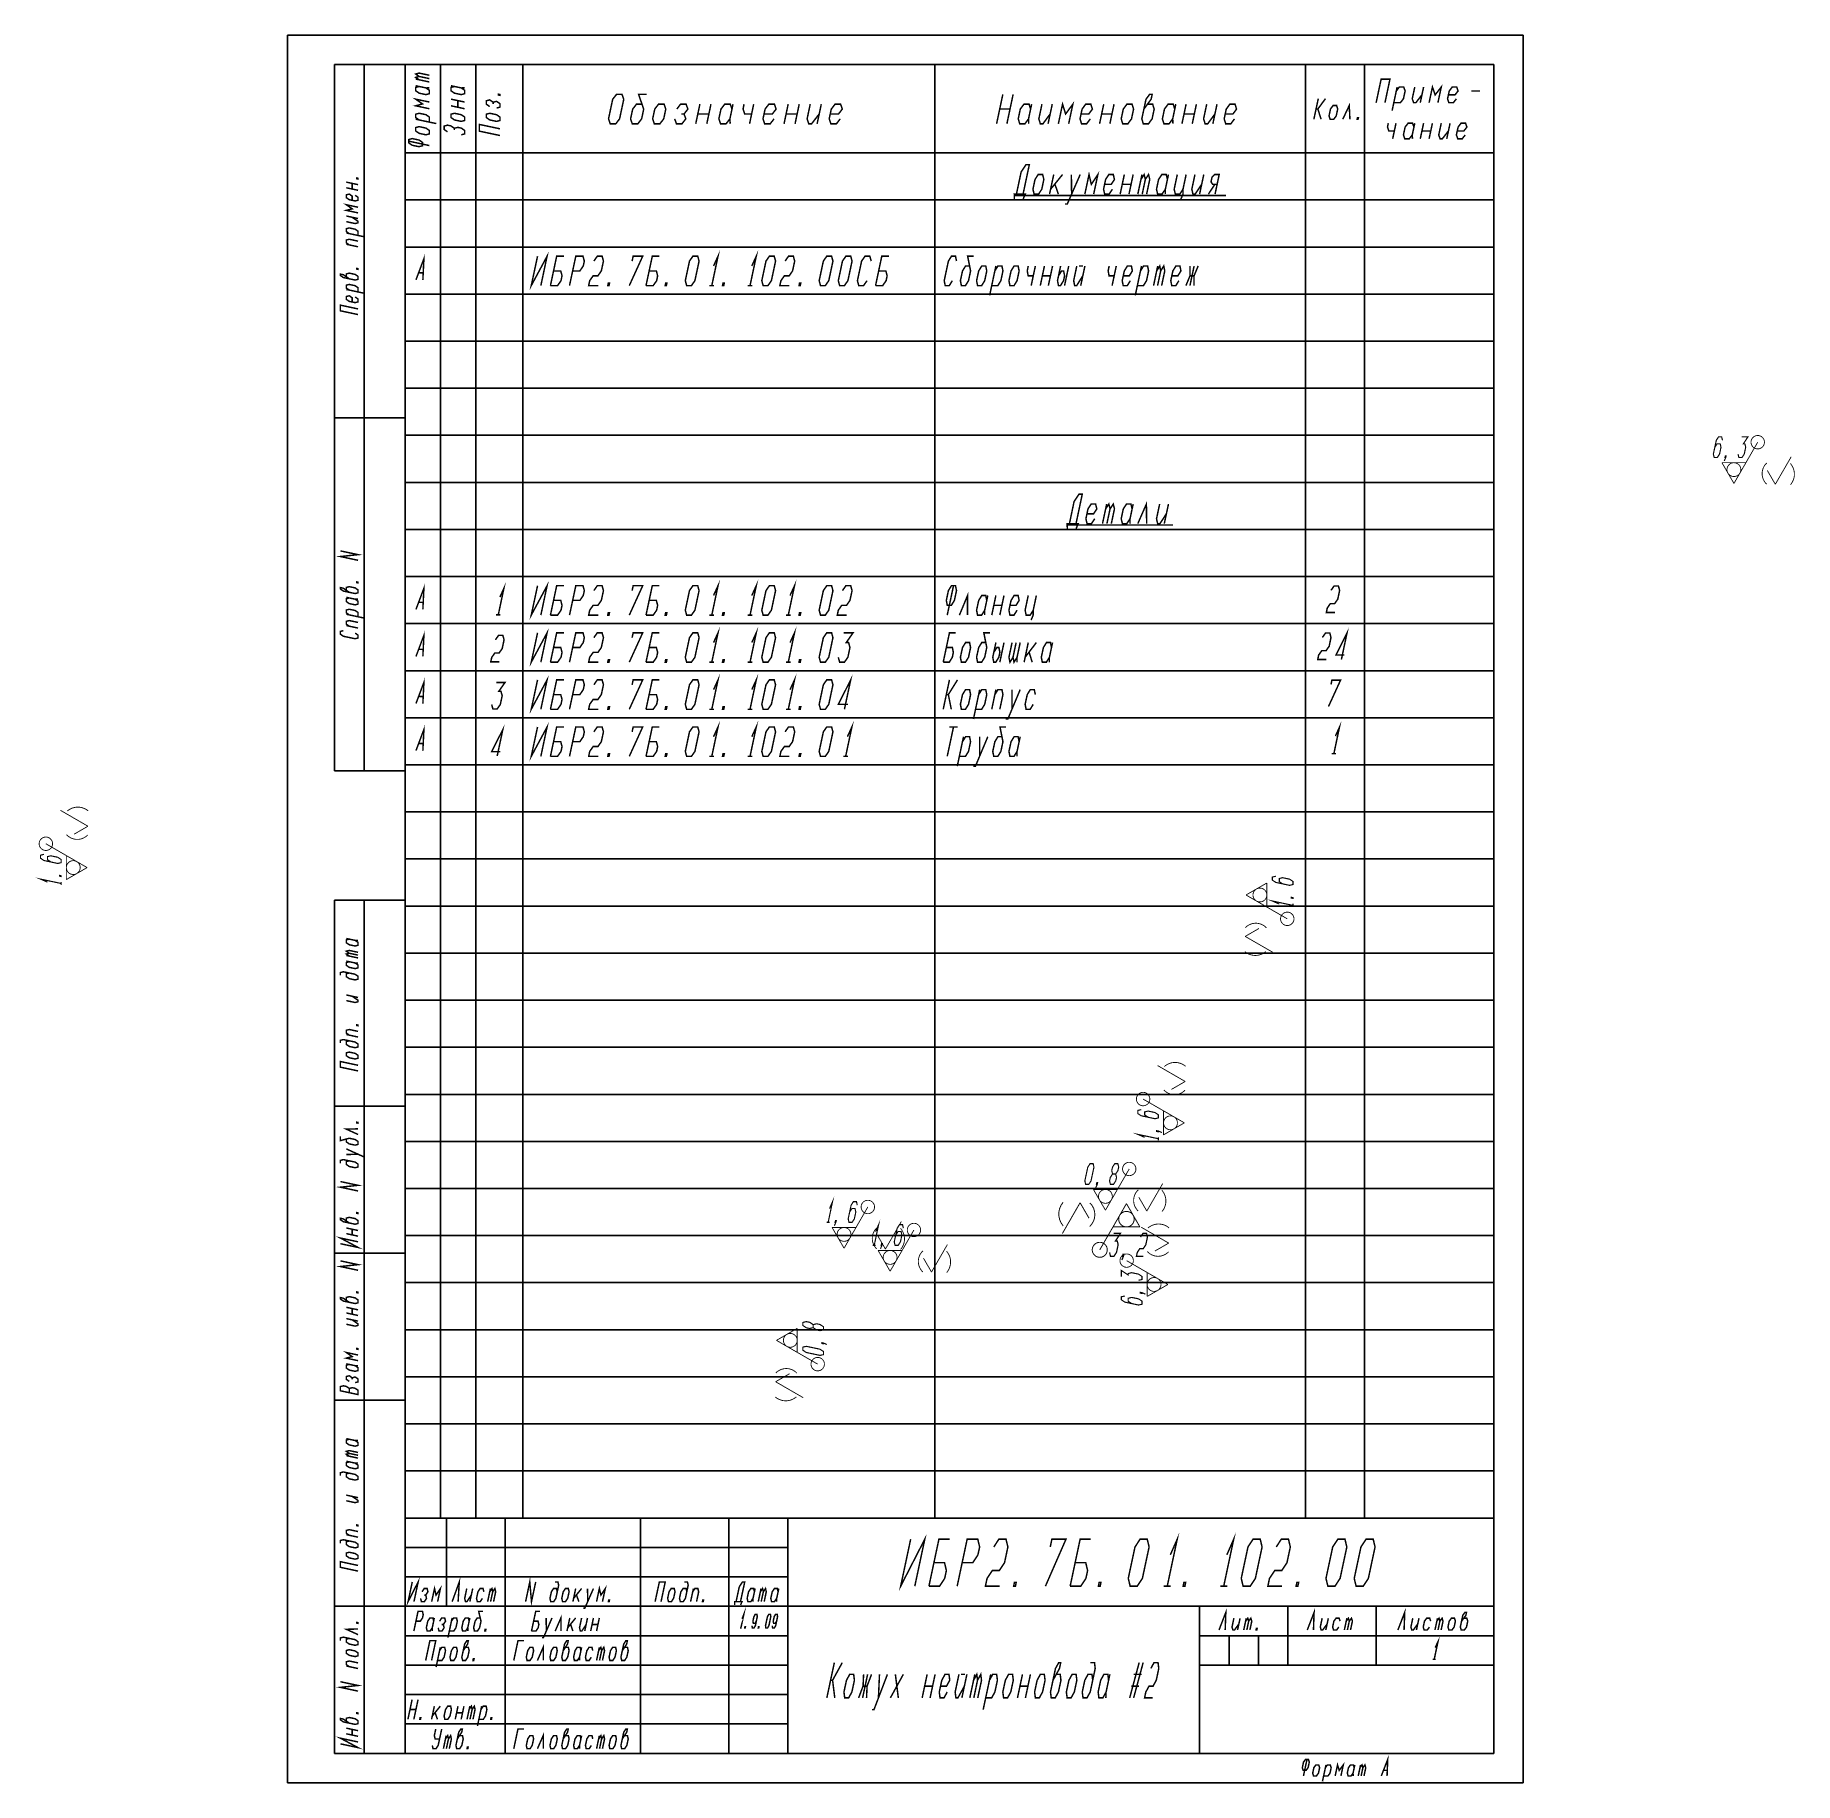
# Model space of a CAD drawing. Header units: millimetres. Extents: x -43 to 256, y 0 to 297.
import ezdxf

# ---------------------------------------------------------------- set-up
doc = ezdxf.new("R2010")
doc.units = ezdxf.units.MM
doc.header["$LTSCALE"] = 19.36
doc.layers.get('0').update_dxf_attribs({"linetype": 'CONTINUOUS'})
doc.layers.add('ALL_SURF_FIN', color=7, linetype='CONTINUOUS')

# ---------------------------------------------------------------- blocks, each defined once
blk = doc.blocks.new('SF0_BL0', base_point=(-37.73, 158.92))
at = {"layer": 'ALL_SURF_FIN', "color": 7, "linetype": 'CONTINUOUS', "const_width": 0.146}
for points in [[(-33.92, 162.57), (-38.59, 165.27)], [(-33.92, 162.57), (-36.27, 161.21)], [(-34.06, 155.54), (-41.07, 159.59)], [(-37.59, 153.5), (-37.59, 157.57)], [(-34.06, 155.54), (-37.59, 153.5)]]:
    blk.add_lwpolyline(points, dxfattribs=at)
for points in [[(-33.86, 165.16, 0.372459), (-37.45, 165.13)], [(-37.55, 161.13, 0.433164), (-33.94, 161.09)]]:
    blk.add_lwpolyline(points, format="xyb", dxfattribs=at)
for points in [[(-42.21, 159.59, 1), (-39.93, 159.59, 1)], [(-37.59, 155.54, 1), (-35.24, 155.54, 1)]]:
    blk.add_lwpolyline(points, format="xyb", close=True, dxfattribs=at)
at = {"layer": 'ALL_SURF_FIN', "color": 2, "linetype": 'CONTINUOUS', "const_width": 0.194}
for points in [[(-41.39, 157.79), (-41.97, 157.65), (-41.97, 157.13), (-41.39, 156.74), (-39.05, 156.24), (-38.47, 156.38), (-38.47, 156.91), (-39.05, 157.29), (-40.22, 157.54), (-40.8, 157.4), (-40.8, 156.88), (-40.22, 156.49)], [(-40.8, 153.07), (-41.97, 153.58), (-38.47, 152.84)], [(-38.47, 154.15), (-38.47, 154.02), (-38.76, 154.08), (-38.76, 154.21), (-38.47, 154.15)], [(-38.47, 152.58), (-38.47, 153.1)]]:
    blk.add_lwpolyline(points, dxfattribs=at)
blk = doc.blocks.new('SF0_BL1', base_point=(-38.02, 156.08))
at = {"layer": 'ALL_SURF_FIN', "color": 2, "linetype": 'CONTINUOUS'}
for points, const_width in [([(-34.06, 155.54), (-41.07, 159.59)], 0.146), ([(-41.39, 157.79), (-41.97, 157.65), (-41.97, 157.13), (-41.39, 156.74), (-39.05, 156.24), (-38.47, 156.38), (-38.47, 156.91), (-39.05, 157.29), (-40.22, 157.54), (-40.8, 157.4), (-40.8, 156.88), (-40.22, 156.49)], 0.194), ([(-34.06, 155.54), (-37.59, 153.5)], 0.146), ([(-40.8, 153.07), (-41.97, 153.58), (-38.47, 152.84)], 0.194), ([(-38.47, 154.15), (-38.47, 154.02), (-38.76, 154.08), (-38.76, 154.21), (-38.47, 154.15)], 0.194), ([(-38.47, 152.58), (-38.47, 153.1)], 0.194)]:
    blk.add_lwpolyline(points, dxfattribs=dict(at, const_width=const_width))
blk = doc.blocks.new('SF1_BL2', base_point=(166.56, 147.61))
at = {"layer": 'ALL_SURF_FIN', "color": 7, "linetype": 'CONTINUOUS', "const_width": 0.146}
for points in [[(162.89, 150.88), (166.42, 152.91)], [(166.42, 152.91), (166.42, 148.84)], [(162.89, 150.88), (169.9, 146.83)], [(162.75, 143.84), (165.1, 145.2)], [(162.75, 143.84), (167.42, 141.15)]]:
    blk.add_lwpolyline(points, dxfattribs=at)
at = {"layer": 'ALL_SURF_FIN', "color": 2, "linetype": 'CONTINUOUS', "const_width": 0.194}
for points in [[(167.96, 154.07), (167.37, 153.93), (167.37, 153.4), (167.96, 153.02), (170.29, 152.52), (170.87, 152.66), (170.87, 153.18), (170.29, 153.57), (169.12, 153.82), (168.54, 153.68), (168.54, 153.15), (169.12, 152.77)], [(168.54, 149.35), (167.37, 149.86), (170.87, 149.11)], [(170.87, 150.43), (170.87, 150.3), (170.58, 150.36), (170.58, 150.49), (170.87, 150.43)], [(170.87, 148.85), (170.87, 149.38)]]:
    blk.add_lwpolyline(points, dxfattribs=at)
at = {"layer": 'ALL_SURF_FIN', "color": 7, "linetype": 'CONTINUOUS', "const_width": 0.146}
for points in [[(164.07, 150.88, 1), (166.42, 150.88, 1)], [(168.76, 146.83, 1), (171.04, 146.83, 1)]]:
    blk.add_lwpolyline(points, format="xyb", close=True, dxfattribs=at)
for points in [[(166.37, 145.29, 0.433164), (162.77, 145.32)], [(162.69, 141.26, 0.372459), (166.28, 141.29)]]:
    blk.add_lwpolyline(points, format="xyb", dxfattribs=at)
blk = doc.blocks.new('SF1_BL3', base_point=(166.88, 150.45))
at = {"layer": 'ALL_SURF_FIN', "color": 2, "linetype": 'CONTINUOUS'}
for points, const_width in [([(162.89, 150.88), (166.42, 152.91)], 0.146), ([(167.96, 154.07), (167.37, 153.93), (167.37, 153.4), (167.96, 153.02), (170.29, 152.52), (170.87, 152.66), (170.87, 153.18), (170.29, 153.57), (169.12, 153.82), (168.54, 153.68), (168.54, 153.15), (169.12, 152.77)], 0.194), ([(162.89, 150.88), (169.9, 146.83)], 0.146), ([(168.54, 149.35), (167.37, 149.86), (170.87, 149.11)], 0.194), ([(170.87, 150.43), (170.87, 150.3), (170.58, 150.36), (170.58, 150.49), (170.87, 150.43)], 0.194), ([(170.87, 148.85), (170.87, 149.38)], 0.194)]:
    blk.add_lwpolyline(points, dxfattribs=dict(at, const_width=const_width))
blk = doc.blocks.new('SF2_BL4', base_point=(248.92, 224.49))
at = {"layer": 'ALL_SURF_FIN', "color": 2, "linetype": 'CONTINUOUS', "const_width": 0.194}
for points in [[(243.86, 228.15), (243.72, 228.73), (243.19, 228.73), (242.81, 228.15), (242.31, 225.81), (242.45, 225.23), (242.98, 225.23), (243.36, 225.81), (243.61, 226.98), (243.47, 227.56), (242.95, 227.56), (242.56, 226.98)], [(247.13, 228.73), (248.18, 228.73), (247.41, 227.56), (247.67, 227.56), (247.81, 226.98), (247.56, 225.81), (247.18, 225.23), (246.65, 225.23), (246.51, 225.81)], [(244.42, 225.23), (244.29, 225.23), (244.35, 225.52), (244.48, 225.52), (244.42, 225.23), (244.16, 224.65)]]:
    blk.add_lwpolyline(points, dxfattribs=at)
at = {"layer": 'ALL_SURF_FIN', "color": 7, "linetype": 'CONTINUOUS', "const_width": 0.146}
for points in [[(245.81, 220.82), (249.85, 227.83)], [(245.81, 220.82), (243.77, 224.35)], [(243.77, 224.35), (247.84, 224.35)], [(252.84, 220.68), (255.54, 225.35)], [(252.84, 220.68), (251.48, 223.03)]]:
    blk.add_lwpolyline(points, dxfattribs=at)
for points in [[(248.71, 227.83, 1), (250.99, 227.83, 1)], [(244.63, 223.17, 1), (246.98, 223.17, 1)]]:
    blk.add_lwpolyline(points, format="xyb", close=True, dxfattribs=at)
for points in [[(251.4, 224.31, 0.433164), (251.36, 220.7)], [(255.43, 220.62, 0.372459), (255.4, 224.21)]]:
    blk.add_lwpolyline(points, format="xyb", dxfattribs=at)
blk = doc.blocks.new('SF2_BL5', base_point=(246.08, 224.78))
at = {"layer": 'ALL_SURF_FIN', "color": 2, "linetype": 'CONTINUOUS'}
for points, const_width in [([(243.86, 228.15), (243.72, 228.73), (243.19, 228.73), (242.81, 228.15), (242.31, 225.81), (242.45, 225.23), (242.98, 225.23), (243.36, 225.81), (243.61, 226.98), (243.47, 227.56), (242.95, 227.56), (242.56, 226.98)], 0.194), ([(245.81, 220.82), (249.85, 227.83)], 0.146), ([(247.13, 228.73), (248.18, 228.73), (247.41, 227.56), (247.67, 227.56), (247.81, 226.98), (247.56, 225.81), (247.18, 225.23), (246.65, 225.23), (246.51, 225.81)], 0.194), ([(245.81, 220.82), (243.77, 224.35)], 0.146), ([(244.42, 225.23), (244.29, 225.23), (244.35, 225.52), (244.48, 225.52), (244.42, 225.23), (244.16, 224.65)], 0.194)]:
    blk.add_lwpolyline(points, dxfattribs=dict(at, const_width=const_width))
blk = doc.blocks.new('SF4_BL6', base_point=(105.79, 90.61))
at = {"layer": 'ALL_SURF_FIN', "color": 2, "linetype": 'CONTINUOUS', "const_width": 0.194}
for points in [[(99.94, 93.68), (100.45, 94.85), (99.71, 91.35)], [(104.66, 94.26), (104.52, 94.85), (104, 94.85), (103.61, 94.26), (103.11, 91.93), (103.25, 91.35), (103.78, 91.35), (104.16, 91.93), (104.41, 93.1), (104.27, 93.68), (103.75, 93.68), (103.36, 93.1)], [(99.45, 91.35), (99.97, 91.35)], [(101.02, 91.35), (100.89, 91.35), (100.95, 91.64), (101.08, 91.64), (101.02, 91.35), (100.77, 90.76)]]:
    blk.add_lwpolyline(points, dxfattribs=at)
at = {"layer": 'ALL_SURF_FIN', "color": 7, "linetype": 'CONTINUOUS', "const_width": 0.146}
for points in [[(102.41, 86.94), (106.45, 93.95)], [(102.41, 86.94), (100.37, 90.46)], [(100.37, 90.46), (104.44, 90.46)], [(109.44, 86.8), (112.14, 91.47)], [(109.44, 86.8), (108.08, 89.15)]]:
    blk.add_lwpolyline(points, dxfattribs=at)
for points in [[(105.32, 93.95, 1), (107.59, 93.95, 1)], [(101.23, 89.29, 1), (103.58, 89.29, 1)]]:
    blk.add_lwpolyline(points, format="xyb", close=True, dxfattribs=at)
for points in [[(108, 90.42, 0.433164), (107.96, 86.82)], [(112.03, 86.73, 0.372459), (112, 90.33)]]:
    blk.add_lwpolyline(points, format="xyb", dxfattribs=at)
blk = doc.blocks.new('SF4_BL7', base_point=(102.95, 90.89))
at = {"layer": 'ALL_SURF_FIN', "color": 2, "linetype": 'CONTINUOUS'}
for points, const_width in [([(99.94, 93.68), (100.45, 94.85), (99.71, 91.35)], 0.194), ([(102.41, 86.94), (106.45, 93.95)], 0.146), ([(104.66, 94.26), (104.52, 94.85), (104, 94.85), (103.61, 94.26), (103.11, 91.93), (103.25, 91.35), (103.78, 91.35), (104.16, 91.93), (104.41, 93.1), (104.27, 93.68), (103.75, 93.68), (103.36, 93.1)], 0.194), ([(99.45, 91.35), (99.97, 91.35)], 0.194), ([(102.41, 86.94), (100.37, 90.46)], 0.146), ([(101.02, 91.35), (100.89, 91.35), (100.95, 91.64), (101.08, 91.64), (101.02, 91.35), (100.77, 90.76)], 0.194)]:
    blk.add_lwpolyline(points, dxfattribs=dict(at, const_width=const_width))
blk = doc.blocks.new('SF3_BL8', base_point=(97.96, 94.52))
at = {"layer": 'ALL_SURF_FIN', "color": 2, "linetype": 'CONTINUOUS', "const_width": 0.194}
for points in [[(92.11, 97.59), (92.62, 98.76), (91.88, 95.26)], [(96.83, 98.17), (96.69, 98.76), (96.16, 98.76), (95.78, 98.17), (95.28, 95.84), (95.42, 95.26), (95.95, 95.26), (96.33, 95.84), (96.58, 97.01), (96.44, 97.59), (95.92, 97.59), (95.53, 97.01)], [(91.61, 95.26), (92.14, 95.26)], [(93.19, 95.26), (93.06, 95.26), (93.12, 95.55), (93.25, 95.55), (93.19, 95.26), (92.93, 94.67)]]:
    blk.add_lwpolyline(points, dxfattribs=at)
at = {"layer": 'ALL_SURF_FIN', "color": 7, "linetype": 'CONTINUOUS', "const_width": 0.146}
for points in [[(97.48, 97.86, 1), (99.76, 97.86, 1)], [(93.4, 93.2, 1), (95.75, 93.2, 1)]]:
    blk.add_lwpolyline(points, format="xyb", close=True, dxfattribs=at)
for points in [[(94.58, 90.85), (98.62, 97.86)], [(94.58, 90.85), (92.54, 94.38)], [(92.54, 94.38), (96.61, 94.38)], [(101.61, 90.71), (100.25, 93.06)], [(101.61, 90.71), (104.31, 95.38)]]:
    blk.add_lwpolyline(points, dxfattribs=at)
for points in [[(100.17, 94.33, 0.433164), (100.13, 90.73)], [(104.2, 90.65, 0.372459), (104.17, 94.24)]]:
    blk.add_lwpolyline(points, format="xyb", dxfattribs=at)
blk = doc.blocks.new('SF3_BL9', base_point=(95.12, 94.8))
at = {"layer": 'ALL_SURF_FIN', "color": 2, "linetype": 'CONTINUOUS'}
for points, const_width in [([(92.11, 97.59), (92.62, 98.76), (91.88, 95.26)], 0.194), ([(96.83, 98.17), (96.69, 98.76), (96.16, 98.76), (95.78, 98.17), (95.28, 95.84), (95.42, 95.26), (95.95, 95.26), (96.33, 95.84), (96.58, 97.01), (96.44, 97.59), (95.92, 97.59), (95.53, 97.01)], 0.194), ([(94.58, 90.85), (98.62, 97.86)], 0.146), ([(91.61, 95.26), (92.14, 95.26)], 0.194), ([(94.58, 90.85), (92.54, 94.38)], 0.146), ([(93.19, 95.26), (93.06, 95.26), (93.12, 95.55), (93.25, 95.55), (93.19, 95.26), (92.93, 94.67)], 0.194)]:
    blk.add_lwpolyline(points, dxfattribs=dict(at, const_width=const_width))
blk = doc.blocks.new('SF5_BL10', base_point=(86.97, 71.92))
at = {"layer": 'ALL_SURF_FIN', "color": 2, "linetype": 'CONTINUOUS', "const_width": 0.194}
for points in [[(89.33, 77.87), (88.74, 78.26), (88.16, 78.38), (87.58, 78.24), (87.58, 77.72), (88.16, 77.33), (88.74, 77.21), (89.33, 77.35)], [(91.08, 76.97), (91.08, 77.5), (90.49, 77.89), (89.91, 78.01), (89.33, 77.87), (89.33, 77.35), (89.91, 76.96), (90.49, 76.84), (91.08, 76.97)], [(91.08, 74.74), (91.08, 74.61), (90.79, 74.67), (90.79, 74.81), (91.08, 74.74), (91.66, 74.49)], [(91.08, 72.77), (90.49, 72.64), (88.16, 73.13), (87.58, 73.52), (87.58, 74.04), (88.16, 74.18), (90.49, 73.69), (91.08, 73.3), (91.08, 72.77)]]:
    blk.add_lwpolyline(points, dxfattribs=at)
at = {"layer": 'ALL_SURF_FIN', "color": 7, "linetype": 'CONTINUOUS', "const_width": 0.146}
for points in [[(83.09, 75.19), (86.62, 77.23)], [(83.09, 75.19), (90.1, 71.15)], [(86.62, 77.23), (86.62, 73.16)], [(82.95, 68.16), (85.3, 69.52)], [(82.95, 68.16), (87.62, 65.46)]]:
    blk.add_lwpolyline(points, dxfattribs=at)
for points in [[(84.27, 75.19, 1), (86.62, 75.19, 1)], [(88.96, 71.15, 1), (91.24, 71.15, 1)]]:
    blk.add_lwpolyline(points, format="xyb", close=True, dxfattribs=at)
for points in [[(86.58, 69.6, 0.433164), (82.97, 69.64)], [(82.89, 65.57, 0.372459), (86.48, 65.6)]]:
    blk.add_lwpolyline(points, format="xyb", dxfattribs=at)
blk = doc.blocks.new('SF5_BL11', base_point=(87.38, 74.76))
at = {"layer": 'ALL_SURF_FIN', "color": 2, "linetype": 'CONTINUOUS'}
for points, const_width in [([(89.33, 77.87), (88.74, 78.26), (88.16, 78.38), (87.58, 78.24), (87.58, 77.72), (88.16, 77.33), (88.74, 77.21), (89.33, 77.35)], 0.194), ([(91.08, 76.97), (91.08, 77.5), (90.49, 77.89), (89.91, 78.01), (89.33, 77.87), (89.33, 77.35), (89.91, 76.96), (90.49, 76.84), (91.08, 76.97)], 0.194), ([(83.09, 75.19), (86.62, 77.23)], 0.146), ([(83.09, 75.19), (90.1, 71.15)], 0.146), ([(91.08, 74.74), (91.08, 74.61), (90.79, 74.67), (90.79, 74.81), (91.08, 74.74), (91.66, 74.49)], 0.194), ([(91.08, 72.77), (90.49, 72.64), (88.16, 73.13), (87.58, 73.52), (87.58, 74.04), (88.16, 74.18), (90.49, 73.69), (91.08, 73.3), (91.08, 72.77)], 0.194)]:
    blk.add_lwpolyline(points, dxfattribs=dict(at, const_width=const_width))
blk = doc.blocks.new('SF6_BL12', base_point=(142.11, 100.98))
at = {"layer": 'ALL_SURF_FIN', "color": 2, "linetype": 'CONTINUOUS', "const_width": 0.194}
for points in [[(135.64, 101.71), (135.5, 102.3), (136, 104.63), (136.38, 105.21), (136.91, 105.21), (137.05, 104.63), (136.55, 102.3), (136.17, 101.71), (135.64, 101.71)], [(140.74, 103.46), (141.12, 104.05), (141.25, 104.63), (141.11, 105.21), (140.58, 105.21), (140.2, 104.63), (140.07, 104.05), (140.21, 103.46)], [(137.61, 101.71), (137.48, 101.71), (137.54, 102.01), (137.67, 102.01), (137.61, 101.71), (137.35, 101.13)], [(139.84, 101.71), (140.37, 101.71), (140.75, 102.3), (140.88, 102.88), (140.74, 103.46), (140.21, 103.46), (139.83, 102.88), (139.7, 102.3), (139.84, 101.71)]]:
    blk.add_lwpolyline(points, dxfattribs=at)
at = {"layer": 'ALL_SURF_FIN', "color": 7, "linetype": 'CONTINUOUS', "const_width": 0.146}
for points in [[(141.91, 104.32, 1), (144.18, 104.32, 1)], [(137.82, 99.66, 1), (140.17, 99.66, 1)]]:
    blk.add_lwpolyline(points, format="xyb", close=True, dxfattribs=at)
for points in [[(139, 97.31), (143.04, 104.32)], [(146.03, 97.17), (148.73, 101.84)], [(139, 97.31), (136.96, 100.83)], [(136.96, 100.83), (141.03, 100.83)], [(146.03, 97.17), (144.67, 99.52)]]:
    blk.add_lwpolyline(points, dxfattribs=at)
for points in [[(144.59, 100.79, 0.433164), (144.55, 97.19)], [(148.62, 97.1, 0.372459), (148.59, 100.7)]]:
    blk.add_lwpolyline(points, format="xyb", dxfattribs=at)
blk = doc.blocks.new('SF6_BL13', base_point=(139.27, 101.26))
at = {"layer": 'ALL_SURF_FIN', "color": 2, "linetype": 'CONTINUOUS'}
for points, const_width in [([(135.64, 101.71), (135.5, 102.3), (136, 104.63), (136.38, 105.21), (136.91, 105.21), (137.05, 104.63), (136.55, 102.3), (136.17, 101.71), (135.64, 101.71)], 0.194), ([(140.74, 103.46), (141.12, 104.05), (141.25, 104.63), (141.11, 105.21), (140.58, 105.21), (140.2, 104.63), (140.07, 104.05), (140.21, 103.46)], 0.194), ([(137.61, 101.71), (137.48, 101.71), (137.54, 102.01), (137.67, 102.01), (137.61, 101.71), (137.35, 101.13)], 0.194), ([(139, 97.31), (143.04, 104.32)], 0.146), ([(139.84, 101.71), (140.37, 101.71), (140.75, 102.3), (140.88, 102.88), (140.74, 103.46), (140.21, 103.46), (139.83, 102.88), (139.7, 102.3), (139.84, 101.71)], 0.194), ([(139, 97.31), (136.96, 100.83)], 0.146)]:
    blk.add_lwpolyline(points, dxfattribs=dict(at, const_width=const_width))
blk = doc.blocks.new('SF7_BL14', base_point=(138.61, 93.74))
at = {"layer": 'ALL_SURF_FIN', "color": 7, "linetype": 'CONTINUOUS', "const_width": 0.163}
for points in [[(131.8, 98.65), (131.45, 98.14), (131.2, 97.56), (131.08, 96.95), (131.09, 96.32), (131.22, 95.71), (131.47, 95.14), (131.83, 94.63)], [(134.69, 98.58), (131.68, 93.35)], [(134.69, 98.58), (136.21, 95.95)], [(136.31, 94.53), (136.68, 94.95), (136.96, 95.44), (137.14, 95.97), (137.2, 96.53), (137.15, 97.1), (136.99, 97.64), (136.72, 98.13), (136.35, 98.56)], [(142.57, 98.43), (138.04, 90.58)], [(142.57, 98.43), (144.85, 94.48)], [(144.85, 94.48), (140.29, 94.48)]]:
    blk.add_lwpolyline(points, dxfattribs=at)
for points in [[(141.25, 95.79, 1), (143.88, 95.79, 1)], [(136.76, 90.58, 1), (139.31, 90.58, 1)]]:
    blk.add_lwpolyline(points, format="xyb", close=True, dxfattribs=at)
at = {"layer": 'ALL_SURF_FIN', "color": 2, "linetype": 'CONTINUOUS', "const_width": 0.218}
for points in [[(140.4, 93.4), (141.57, 93.4), (140.71, 92.1), (141, 92.1), (141.16, 91.45), (140.88, 90.14), (140.45, 89.49), (139.86, 89.49), (139.7, 90.14)], [(144.96, 92.75), (145.39, 93.4), (145.98, 93.4), (146.14, 92.75), (145.86, 91.45), (145.43, 90.79), (144.84, 90.79), (144.41, 90.14), (144.27, 89.49), (145.44, 89.49)], [(142.06, 89.49), (141.92, 89.49), (141.99, 89.81), (142.13, 89.81), (142.06, 89.49), (141.78, 88.83)]]:
    blk.add_lwpolyline(points, dxfattribs=at)
blk = doc.blocks.new('SF7_BL15', base_point=(142.09, 93.63))
at = {"layer": 'ALL_SURF_FIN', "color": 2, "linetype": 'CONTINUOUS'}
for points, const_width in [([(142.57, 98.43), (138.04, 90.58)], 0.163), ([(142.57, 98.43), (144.85, 94.48)], 0.163), ([(140.4, 93.4), (141.57, 93.4), (140.71, 92.1), (141, 92.1), (141.16, 91.45), (140.88, 90.14), (140.45, 89.49), (139.86, 89.49), (139.7, 90.14)], 0.218), ([(144.96, 92.75), (145.39, 93.4), (145.98, 93.4), (146.14, 92.75), (145.86, 91.45), (145.43, 90.79), (144.84, 90.79), (144.41, 90.14), (144.27, 89.49), (145.44, 89.49)], 0.218), ([(142.06, 89.49), (141.92, 89.49), (141.99, 89.81), (142.13, 89.81), (142.06, 89.49), (141.78, 88.83)], 0.218)]:
    blk.add_lwpolyline(points, dxfattribs=dict(at, const_width=const_width))
blk = doc.blocks.new('SF8_BL16', base_point=(148.74, 115.54))
at = {"layer": 'ALL_SURF_FIN', "color": 7, "linetype": 'CONTINUOUS', "const_width": 0.146}
for points in [[(152.55, 119.19), (147.87, 121.89)], [(152.55, 119.19), (150.2, 117.83)], [(152.41, 112.16), (145.4, 116.2)], [(148.88, 110.12), (148.88, 114.19)], [(152.41, 112.16), (148.88, 110.12)]]:
    blk.add_lwpolyline(points, dxfattribs=at)
for points in [[(152.61, 121.77, 0.372459), (149.02, 121.74)], [(148.92, 117.75, 0.433164), (152.53, 117.71)]]:
    blk.add_lwpolyline(points, format="xyb", dxfattribs=at)
for points in [[(144.26, 116.2, 1), (146.54, 116.2, 1)], [(148.88, 112.16, 1), (151.23, 112.16, 1)]]:
    blk.add_lwpolyline(points, format="xyb", close=True, dxfattribs=at)
at = {"layer": 'ALL_SURF_FIN', "color": 2, "linetype": 'CONTINUOUS', "const_width": 0.194}
for points in [[(145.08, 114.41), (144.5, 114.27), (144.5, 113.74), (145.08, 113.36), (147.42, 112.86), (148, 113), (148, 113.52), (147.42, 113.91), (146.25, 114.16), (145.67, 114.02), (145.67, 113.5), (146.25, 113.11)], [(148, 110.77), (148, 110.64), (147.71, 110.7), (147.71, 110.83), (148, 110.77), (148.58, 110.51)], [(145.67, 109.69), (144.5, 110.2), (148, 109.46)], [(148, 109.19), (148, 109.72)]]:
    blk.add_lwpolyline(points, dxfattribs=at)
blk = doc.blocks.new('SF8_BL17', base_point=(148.45, 112.7))
at = {"layer": 'ALL_SURF_FIN', "color": 2, "linetype": 'CONTINUOUS'}
for points, const_width in [([(145.08, 114.41), (144.5, 114.27), (144.5, 113.74), (145.08, 113.36), (147.42, 112.86), (148, 113), (148, 113.52), (147.42, 113.91), (146.25, 114.16), (145.67, 114.02), (145.67, 113.5), (146.25, 113.11)], 0.194), ([(152.41, 112.16), (145.4, 116.2)], 0.146), ([(148, 110.77), (148, 110.64), (147.71, 110.7), (147.71, 110.83), (148, 110.77), (148.58, 110.51)], 0.194), ([(152.41, 112.16), (148.88, 110.12)], 0.146), ([(145.67, 109.69), (144.5, 110.2), (148, 109.46)], 0.194), ([(148, 109.19), (148, 109.72)], 0.194)]:
    blk.add_lwpolyline(points, dxfattribs=dict(at, const_width=const_width))
blk = doc.blocks.new('SF9_BL18', base_point=(145.94, 87.81))
at = {"layer": 'ALL_SURF_FIN', "color": 7, "linetype": 'CONTINUOUS', "const_width": 0.146}
for points in [[(149.75, 91.72), (145.08, 94.42)], [(149.75, 91.72), (147.4, 90.37)], [(149.61, 84.69), (142.6, 88.74)], [(146.09, 82.65), (146.09, 86.73)], [(149.61, 84.69), (146.09, 82.65)]]:
    blk.add_lwpolyline(points, dxfattribs=at)
for points in [[(149.82, 94.31, 0.372459), (146.22, 94.28)], [(146.13, 90.28, 0.433164), (149.73, 90.24)]]:
    blk.add_lwpolyline(points, format="xyb", dxfattribs=at)
for points in [[(141.47, 88.74, 1), (143.74, 88.74, 1)], [(146.09, 84.69, 1), (148.44, 84.69, 1)]]:
    blk.add_lwpolyline(points, format="xyb", close=True, dxfattribs=at)
at = {"layer": 'ALL_SURF_FIN', "color": 2, "linetype": 'CONTINUOUS', "const_width": 0.194}
for points in [[(141.71, 86.02), (141.71, 87.07), (142.87, 86.29), (142.87, 86.55), (143.46, 86.69), (144.62, 86.45), (145.21, 86.06), (145.21, 85.53), (144.62, 85.4)], [(142.29, 82.74), (141.71, 82.6), (141.71, 82.08), (142.29, 81.69), (144.62, 81.2), (145.21, 81.33), (145.21, 81.86), (144.62, 82.25), (143.46, 82.49), (142.87, 82.35), (142.87, 81.83), (143.46, 81.44)], [(145.21, 83.3), (145.21, 83.17), (144.91, 83.23), (144.91, 83.36), (145.21, 83.3), (145.79, 83.05)]]:
    blk.add_lwpolyline(points, dxfattribs=at)
blk = doc.blocks.new('SF9_BL19', base_point=(145.66, 84.97))
at = {"layer": 'ALL_SURF_FIN', "color": 2, "linetype": 'CONTINUOUS'}
for points, const_width in [([(141.71, 86.02), (141.71, 87.07), (142.87, 86.29), (142.87, 86.55), (143.46, 86.69), (144.62, 86.45), (145.21, 86.06), (145.21, 85.53), (144.62, 85.4)], 0.194), ([(149.61, 84.69), (142.6, 88.74)], 0.146), ([(149.61, 84.69), (146.09, 82.65)], 0.146), ([(142.29, 82.74), (141.71, 82.6), (141.71, 82.08), (142.29, 81.69), (144.62, 81.2), (145.21, 81.33), (145.21, 81.86), (144.62, 82.25), (143.46, 82.49), (142.87, 82.35), (142.87, 81.83), (143.46, 81.44)], 0.194), ([(145.21, 83.3), (145.21, 83.17), (144.91, 83.23), (144.91, 83.36), (145.21, 83.3), (145.79, 83.05)], 0.194)]:
    blk.add_lwpolyline(points, dxfattribs=dict(at, const_width=const_width))

msp = doc.modelspace()

# ---------------------------------------------------------------- linework, layer by layer
at = {"color": 7, "linetype": 'CONTINUOUS'}
for p, q in [((0, 0), (0, 297)), ((0, 297), (210, 297)), ((210, 0), (210, 297)), ((20, 292), (8, 292)), ((8, 292), (8, 172)), ((13, 292), (13, 172)), ((20, 292), (20, 172)), ((205, 292), (20, 292)), ((20, 292), (20, 93)), ((20, 5), (20, 292)), ((20, 292), (205, 292)), ((26, 292), (26, 93)), ((32, 292), (32, 93)), ((40, 292), (40, 93)), ((110, 292), (110, 93)), ((173, 292), (173, 93)), ((183, 292), (183, 93)), ((205, 292), (205, 93)), ((205, 292), (205, 5)), ((205, 277), (20, 277)), ((20, 277), (20, 45)), ((205, 277), (20, 277)), ((26, 277), (26, 45)), ((32, 277), (32, 45)), ((40, 277), (40, 45)), ((110, 277), (110, 45)), ((173, 277), (173, 45)), ((183, 277), (183, 45)), ((205, 277), (205, 45)), ((205, 269), (20, 269)), ((205, 269), (20, 269)), ((205, 261), (20, 261)), ((205, 261), (20, 261)), ((205, 253), (20, 253)), ((205, 253), (20, 253)), ((205, 245), (20, 245)), ((205, 245), (20, 245)), ((205, 237), (20, 237)), ((205, 237), (20, 237)), ((20, 232), (8, 232)), ((205, 229), (20, 229)), ((205, 229), (20, 229)), ((205, 221), (20, 221)), ((205, 221), (20, 221)), ((205, 213), (20, 213)), ((205, 213), (20, 213)), ((205, 205), (20, 205)), ((205, 205), (20, 205)), ((205, 197), (20, 197)), ((205, 197), (20, 197)), ((205, 189), (20, 189)), ((205, 189), (20, 189)), ((205, 181), (20, 181)), ((205, 181), (20, 181)), ((20, 172), (8, 172)), ((205, 173), (20, 173)), ((205, 173), (20, 173)), ((205, 165), (20, 165)), ((205, 165), (20, 165)), ((205, 157), (20, 157)), ((110, 157), (20, 157)), ((205, 157), (128, 157)), ((20, 150), (8, 150)), ((8, 5), (8, 150)), ((13, 5), (13, 150)), ((20, 5), (20, 150)), ((205, 149), (20, 149)), ((205, 149), (20, 149)), ((205, 141), (20, 141)), ((205, 141), (20, 141)), ((205, 133), (20, 133)), ((205, 133), (20, 133)), ((205, 125), (20, 125)), ((205, 125), (20, 125)), ((205, 117), (20, 117)), ((205, 117), (20, 117)), ((20, 115), (8, 115)), ((205, 109), (20, 109)), ((205, 109), (20, 109)), ((205, 101), (20, 101)), ((205, 101), (20, 101)), ((205, 93), (20, 93)), ((205, 93), (20, 93)), ((20, 90), (8, 90)), ((205, 85), (20, 85)), ((205, 77), (20, 77)), ((205, 69), (20, 69)), ((20, 65), (8, 65)), ((205, 61), (20, 61)), ((205, 53), (20, 53)), ((205, 45), (20, 45)), ((20, 5), (20, 45)), ((205, 45), (20, 45)), ((27, 30), (27, 45)), ((37, 5), (37, 45)), ((60, 5), (60, 45)), ((75, 5), (75, 45)), ((85, 5), (85, 45)), ((205, 5), (205, 45)), ((85, 40), (20, 40)), ((85, 35), (20, 35)), ((20, 30), (8, 30)), ((205, 30), (20, 30)), ((155, 5), (155, 30)), ((170, 20), (170, 30)), ((185, 20), (185, 30)), ((85, 25), (20, 25)), ((205, 25), (155, 25)), ((160, 20), (160, 25)), ((165, 20), (165, 25)), ((85, 20), (20, 20)), ((205, 20), (155, 20)), ((85, 15), (20, 15)), ((85, 10), (20, 10)), ((20, 5), (8, 5)), ((205, 5), (20, 5)), ((0, 0), (210, 0))]:
    msp.add_line(p, q, dxfattribs=at)
at = {"color": 2, "linetype": 'CONTINUOUS', "const_width": 0.25}
for points in [[(22.36, 289.99), (21.78, 290.4), (22.36, 290.56), (24.11, 290.19)], [(22.36, 289.42), (21.78, 289.83), (22.36, 289.99), (24.11, 289.62)], [(24.11, 289.05), (21.78, 289.55)], [(21.78, 288.41), (23.53, 288.04), (24.11, 288.05)], [(22.36, 288.28), (21.78, 288.12), (21.78, 287.56), (22.36, 287.15), (23.53, 286.9), (24.11, 287.06), (24.11, 287.63), (23.53, 288.04)], [(27.78, 288.41), (29.53, 288.04), (30.11, 288.05)], [(28.36, 288.28), (27.78, 288.12), (27.78, 287.56), (28.36, 287.15), (29.53, 286.9), (30.11, 287.06), (30.11, 287.63), (29.53, 288.04)], [(36.11, 286.92), (36.11, 286.78), (35.82, 286.84), (35.82, 286.98), (36.11, 286.92)], [(185, 285.52), (185.85, 289.52), (187.35, 289.52), (186.5, 285.52)], [(187.72, 284.19), (188.57, 288.19)], [(188, 285.52), (189.12, 285.52), (189.64, 286.19), (189.93, 287.52), (189.69, 288.19), (188.94, 288.19), (188.43, 287.52)], [(191.57, 288.19), (191.14, 286.19), (191.38, 285.52), (191.75, 285.52), (192.78, 286.86)], [(193.07, 288.19), (192.5, 285.52)], [(194, 285.52), (194.57, 288.19), (195.03, 286.86), (196.07, 288.19), (195.5, 285.52)], [(197.28, 286.86), (198.41, 286.86), (198.93, 287.52), (198.69, 288.19), (197.94, 288.19), (197.43, 287.52), (197.14, 286.19), (197.37, 285.52), (198.12, 285.52), (198.64, 286.19)], [(201.18, 287.52), (202.68, 287.52)], [(24.11, 284.5), (21.78, 285), (22.94, 285.32), (21.78, 286.13), (24.11, 285.64)], [(27.78, 286.13), (30.11, 285.64)], [(30.11, 284.5), (27.78, 285)], [(28.94, 284.75), (28.94, 285.89)], [(35.53, 284.62), (36.11, 284.78), (36.11, 285.35), (35.53, 285.76), (34.94, 285.6), (34.36, 286.01), (33.78, 285.85), (33.78, 285.28), (34.36, 284.87)], [(34.94, 285.32), (34.94, 285.6)], [(54.84, 281.94), (54.55, 282.78), (55.26, 286.11), (55.91, 286.94), (56.84, 286.94), (57.14, 286.11), (56.43, 282.78), (55.78, 281.94), (54.84, 281.94)], [(60.24, 285.28), (59.3, 285.28), (58.66, 284.44), (58.3, 282.78), (58.59, 281.94), (59.53, 281.94), (60.18, 282.78), (60.53, 284.44), (59.66, 286.94), (61.06, 286.94)], [(62.05, 282.78), (62.34, 281.94), (63.28, 281.94), (63.93, 282.78), (64.28, 284.44), (63.99, 285.28), (63.05, 285.28), (62.41, 284.44), (62.05, 282.78)], [(65.8, 282.78), (66.09, 281.94), (67.03, 281.94), (67.68, 282.78), (67.39, 283.61), (68.03, 284.44), (67.74, 285.28), (66.8, 285.28), (66.16, 284.44)], [(69.37, 281.94), (70.08, 285.28)], [(71.96, 285.28), (71.25, 281.94)], [(75.53, 284.44), (75.24, 285.28), (74.3, 285.28), (73.66, 284.44), (73.3, 282.78), (73.59, 281.94), (74.53, 281.94), (75.18, 282.78)], [(75.71, 285.28), (75.18, 282.78), (75.23, 281.94)], [(77.58, 285.28), (77.41, 284.44), (77.7, 283.61), (78.87, 283.61)], [(79.22, 285.28), (78.52, 281.94)], [(80.98, 283.61), (82.39, 283.61), (83.03, 284.44), (82.74, 285.28), (81.8, 285.28), (81.16, 284.44), (80.8, 282.78), (81.09, 281.94), (82.03, 281.94), (82.68, 282.78)], [(84.38, 281.94), (85.08, 285.28)], [(86.96, 285.28), (86.25, 281.94)], [(88.83, 285.28), (88.3, 282.78), (88.59, 281.94), (89.06, 281.94), (90.35, 283.61)], [(90.71, 285.28), (90, 281.94)], [(92.23, 283.61), (93.64, 283.61), (94.28, 284.44), (93.99, 285.28), (93.05, 285.28), (92.41, 284.44), (92.05, 282.78), (92.34, 281.94), (93.28, 281.94), (93.93, 282.78)], [(120.5, 281.94), (121.56, 286.94)], [(121.03, 284.44), (122.78, 284.44)], [(123.31, 286.94), (122.25, 281.94)], [(126.28, 284.44), (126.02, 285.28), (125.15, 285.28), (124.53, 284.44), (124.18, 282.78), (124.44, 281.94), (125.31, 281.94), (125.93, 282.78)], [(126.46, 285.28), (125.93, 282.78), (125.97, 281.94)], [(128.21, 285.28), (127.68, 282.78), (127.94, 281.94), (128.38, 281.94), (129.6, 283.61)], [(129.96, 285.28), (129.25, 281.94)], [(131, 281.94), (131.71, 285.28), (132.23, 283.61), (133.46, 285.28), (132.75, 281.94)], [(134.85, 283.61), (136.17, 283.61), (136.78, 284.44), (136.52, 285.28), (135.65, 285.28), (135.03, 284.44), (134.68, 282.78), (134.94, 281.94), (135.81, 281.94), (136.43, 282.78)], [(138, 281.94), (138.71, 285.28)], [(140.46, 285.28), (139.75, 281.94)], [(141.68, 282.78), (141.94, 281.94), (142.81, 281.94), (143.43, 282.78), (143.78, 284.44), (143.52, 285.28), (142.65, 285.28), (142.03, 284.44), (141.68, 282.78)], [(145.53, 284.44), (146.76, 286.11), (146.94, 286.94), (146.5, 286.94), (145.89, 286.11), (145.18, 282.78), (145.44, 281.94), (146.31, 281.94), (146.93, 282.78), (147.28, 284.44), (147.02, 285.28), (146.15, 285.28)], [(150.78, 284.44), (150.52, 285.28), (149.65, 285.28), (149.03, 284.44), (148.68, 282.78), (148.94, 281.94), (149.81, 281.94), (150.43, 282.78)], [(150.96, 285.28), (150.43, 282.78), (150.47, 281.94)], [(152, 281.94), (152.71, 285.28)], [(154.46, 285.28), (153.75, 281.94)], [(156.21, 285.28), (155.68, 282.78), (155.94, 281.94), (156.38, 281.94), (157.6, 283.61)], [(157.96, 285.28), (157.25, 281.94)], [(159.35, 283.61), (160.67, 283.61), (161.28, 284.44), (161.02, 285.28), (160.15, 285.28), (159.53, 284.44), (159.18, 282.78), (159.44, 281.94), (160.31, 281.94), (160.93, 282.78)], [(174.42, 282.71), (175.17, 286.21)], [(174.8, 284.46), (175.1, 284.46), (176.39, 286.21)], [(175.65, 282.71), (175.1, 284.46)], [(177, 283.29), (177.18, 282.71), (177.79, 282.71), (178.22, 283.29), (178.47, 284.46), (178.29, 285.04), (177.68, 285.04), (177.25, 284.46), (177, 283.29)], [(179.33, 282.71), (180.43, 285.04), (180.55, 282.71)], [(24.11, 282.23), (24.11, 283.08), (23.53, 283.49), (22.36, 283.73), (21.78, 283.57), (21.78, 283.01), (22.36, 282.6)], [(25.28, 281.98), (21.78, 282.72)], [(23.53, 280.07), (24.11, 280.23), (24.11, 280.8), (23.53, 281.21), (22.36, 281.46), (21.78, 281.3), (21.78, 280.73), (22.36, 280.32), (23.53, 280.07)], [(29.53, 280.07), (30.11, 280.23), (30.11, 280.8), (29.53, 281.21), (28.94, 281.34), (28.36, 281.18), (27.78, 281.58), (27.19, 281.71), (26.61, 281.55), (26.61, 280.98), (27.19, 280.57)], [(29.53, 282.35), (30.11, 282.51), (30.11, 283.08), (29.53, 283.49), (28.36, 283.73), (27.78, 283.57), (27.78, 283.01), (28.36, 282.6), (29.53, 282.35)], [(28.36, 280.89), (28.36, 281.18)], [(36.11, 279.95), (32.61, 280.69), (32.61, 281.83), (36.11, 281.09)], [(35.53, 282.35), (36.11, 282.51), (36.11, 283.08), (35.53, 283.49), (34.36, 283.73), (33.78, 283.57), (33.78, 283.01), (34.36, 282.6), (35.53, 282.35)], [(66.92, 283.61), (67.39, 283.61)], [(69.73, 283.61), (71.6, 283.61)], [(84.73, 283.61), (86.6, 283.61)], [(138.35, 283.61), (140.1, 283.61)], [(152.35, 283.61), (154.1, 283.61)], [(181.93, 282.71), (181.77, 282.71), (181.84, 283), (181.99, 283), (181.93, 282.71)], [(187.07, 282.05), (186.93, 281.39), (187.16, 280.72), (188.1, 280.72)], [(188.38, 282.05), (187.81, 279.39)], [(191.43, 281.39), (191.19, 282.05), (190.44, 282.05), (189.93, 281.39), (189.64, 280.05), (189.87, 279.39), (190.63, 279.39), (191.14, 280.05)], [(191.57, 282.05), (191.14, 280.05), (191.19, 279.39)], [(192.5, 279.39), (193.07, 282.05)], [(194.57, 282.05), (194, 279.39)], [(196.07, 282.05), (195.64, 280.05), (195.87, 279.39), (196.25, 279.39), (197.28, 280.72)], [(197.57, 282.05), (197, 279.39)], [(198.78, 280.72), (199.91, 280.72), (200.43, 281.39), (200.19, 282.05), (199.44, 282.05), (198.93, 281.39), (198.64, 280.05), (198.88, 279.39), (199.63, 279.39), (200.14, 280.05)], [(20.61, 278.99), (20.61, 278.7), (21.19, 278.29), (22.36, 278.05), (22.94, 278.21), (22.94, 278.78), (22.36, 279.18), (21.19, 279.43), (20.61, 279.27), (20.61, 278.99), (24.11, 278.24)], [(192.78, 280.72), (194.28, 280.72)], [(123.87, 269.99), (124.67, 273.74), (125.5, 274.99), (126.06, 274.99), (125, 269.99)], [(9.99, 272.03), (11.99, 271.6)], [(11.99, 272.68), (11.99, 272.56), (11.74, 272.61), (11.74, 272.73), (11.99, 272.68)], [(126.68, 270.82), (126.88, 269.99), (127.63, 269.99), (128.18, 270.82), (128.53, 272.49), (128.33, 273.32), (127.58, 273.32), (127.03, 272.49), (126.68, 270.82)], [(130.21, 273.32), (129.5, 269.99)], [(129.68, 270.82), (131.71, 273.32)], [(132.15, 268.32), (132.52, 268.32), (134.71, 273.32)], [(133.21, 273.32), (133.25, 269.99)], [(135.5, 269.99), (136.21, 273.32), (136.6, 271.65), (137.71, 273.32), (137, 269.99)], [(138.85, 271.65), (139.98, 271.65), (140.53, 272.49), (140.33, 273.32), (139.58, 273.32), (139.03, 272.49), (138.68, 270.82), (138.87, 269.99), (139.62, 269.99), (140.18, 270.82)], [(141.5, 269.99), (142.21, 273.32)], [(143.71, 273.32), (143, 269.99)], [(144.5, 269.99), (145.21, 273.32)], [(145.03, 272.49), (145.58, 273.32), (145.78, 272.49), (145.25, 269.99)], [(145.78, 272.49), (146.33, 273.32), (146.53, 272.49), (146, 269.99)], [(149.53, 272.49), (149.33, 273.32), (148.58, 273.32), (148.03, 272.49), (147.68, 270.82), (147.87, 269.99), (148.62, 269.99), (149.18, 270.82)], [(149.71, 273.32), (149.18, 270.82), (149.19, 269.99)], [(151.21, 273.32), (150.68, 270.82), (150.88, 269.99), (151.63, 269.99), (152.18, 270.82), (152.19, 269.99), (151.82, 269.15)], [(152.71, 273.32), (152.18, 270.82)], [(154.21, 273.32), (153.68, 270.82), (153.87, 269.99), (154.25, 269.99), (155.35, 271.65)], [(155.71, 273.32), (155, 269.99)], [(157.63, 269.99), (158.33, 273.32), (157.58, 273.32), (157.12, 272.9), (156.94, 272.07), (157.23, 271.65), (157.98, 271.65)], [(11.99, 270.64), (9.99, 271.07)], [(10.99, 268.93), (10.99, 269.65), (10.49, 270), (9.99, 269.87), (9.99, 269.39), (10.49, 269.04), (11.49, 268.83), (11.99, 268.96), (11.99, 269.44), (11.49, 269.79)], [(10.99, 270.85), (10.99, 271.81)], [(123.51, 269.15), (123.5, 269.99), (125.38, 269.99), (125.01, 269.15)], [(123.5, 269.76), (159.5, 269.76)], [(130.42, 271.65), (131, 269.99)], [(141.85, 271.65), (143.35, 271.65)], [(156.5, 269.99), (157.6, 271.65)], [(11.99, 266.8), (9.99, 267.23), (10.99, 267.49), (9.99, 268.19), (11.99, 267.76)], [(9.99, 266.27), (11.99, 265.84)], [(9.99, 265.31), (11.49, 264.99), (11.99, 265.12), (11.99, 265.36), (10.99, 266.05)], [(11.99, 262.96), (11.99, 263.68), (11.49, 264.03), (10.49, 264.24), (9.99, 264.11), (9.99, 263.63), (10.49, 263.28)], [(12.99, 262.75), (9.99, 263.39)], [(10.49, 261.36), (9.99, 261.71), (9.99, 262.19), (10.49, 262.32), (11.99, 262)], [(11.99, 261.04), (9.99, 261.47)], [(42.49, 259.44), (41.42, 254.44), (44.11, 259.44), (43.05, 254.44)], [(72.4, 257.78), (73.16, 259.44), (72.1, 254.44)], [(78.9, 257.78), (79.66, 259.44), (78.6, 254.44)], [(11.99, 257.32), (11.99, 257.2), (11.74, 257.25), (11.74, 257.37), (11.99, 257.32)], [(21.83, 255.42), (23.18, 259.02), (23, 255.42)], [(44.68, 254.44), (45.74, 259.44), (46.96, 259.44)], [(47.92, 254.44), (48.99, 259.44), (50.21, 259.44), (50.44, 258.61), (50.26, 257.78), (49.68, 256.94), (48.46, 256.94)], [(52.06, 258.61), (52.64, 259.44), (53.46, 259.44), (53.69, 258.61), (53.33, 256.94), (52.75, 256.11), (51.94, 256.11), (51.35, 255.28), (51.18, 254.44), (52.8, 254.44)], [(58.08, 254.44), (60.36, 259.44), (58.74, 259.44), (58.56, 258.61)], [(60.92, 254.44), (61.99, 259.44), (63.21, 259.44)], [(67.83, 254.44), (67.6, 255.28), (68.31, 258.61), (68.89, 259.44), (69.71, 259.44), (69.94, 258.61), (69.23, 255.28), (68.64, 254.44), (67.83, 254.44)], [(80.83, 254.44), (80.6, 255.28), (81.31, 258.61), (81.89, 259.44), (82.71, 259.44), (82.94, 258.61), (82.23, 255.28), (81.64, 254.44), (80.83, 254.44)], [(84.56, 258.61), (85.14, 259.44), (85.96, 259.44), (86.19, 258.61), (85.83, 256.94), (85.25, 256.11), (84.44, 256.11), (83.85, 255.28), (83.67, 254.44), (85.3, 254.44)], [(90.58, 254.44), (90.35, 255.28), (91.06, 258.61), (91.64, 259.44), (92.46, 259.44), (92.69, 258.61), (91.98, 255.28), (91.39, 254.44), (90.58, 254.44)], [(93.83, 254.44), (93.6, 255.28), (94.31, 258.61), (94.89, 259.44), (95.71, 259.44), (95.94, 258.61), (95.23, 255.28), (94.64, 254.44), (93.83, 254.44)], [(99.19, 258.61), (98.96, 259.44), (98.14, 259.44), (97.56, 258.61), (96.85, 255.28), (97.08, 254.44), (97.89, 254.44), (98.48, 255.28)], [(99.93, 254.44), (100.99, 259.44), (102.21, 259.44)], [(113.69, 258.61), (113.52, 259.44), (112.83, 259.44), (112.31, 258.61), (111.6, 255.28), (111.77, 254.44), (112.46, 254.44), (112.98, 255.28)], [(115.91, 257.78), (115.23, 257.78), (114.71, 256.94), (114.35, 255.28), (114.52, 254.44), (115.21, 254.44), (115.73, 255.28), (116.08, 256.94), (115.58, 259.44), (116.61, 259.44)], [(117.1, 255.28), (117.27, 254.44), (117.96, 254.44), (118.48, 255.28), (118.83, 256.94), (118.66, 257.78), (117.98, 257.78), (117.46, 256.94), (117.1, 255.28)], [(119.32, 252.78), (120.38, 257.78)], [(119.68, 254.44), (120.71, 254.44), (121.23, 255.28), (121.58, 256.94), (121.41, 257.78), (120.73, 257.78), (120.21, 256.94)], [(122.6, 255.28), (122.77, 254.44), (123.46, 254.44), (123.98, 255.28), (124.33, 256.94), (124.16, 257.78), (123.48, 257.78), (122.96, 256.94), (122.6, 255.28)], [(125.88, 257.78), (125.71, 256.94), (125.87, 256.11), (126.73, 256.11)], [(127.09, 257.78), (126.38, 254.44)], [(127.93, 254.44), (128.63, 257.78)], [(130.01, 257.78), (129.3, 254.44)], [(131.38, 257.78), (130.85, 255.28), (131.02, 254.44), (131.36, 254.44), (131.88, 255.28), (132.06, 256.11), (131.89, 256.94), (131.55, 256.94), (131.03, 256.11)], [(132.76, 257.78), (132.05, 254.44)], [(134.13, 257.78), (133.6, 255.28), (133.77, 254.44), (134.11, 254.44), (135.15, 256.11)], [(134.48, 257.78), (135.16, 257.78)], [(135.51, 257.78), (134.8, 254.44)], [(139.63, 257.78), (139.46, 256.94), (139.62, 256.11), (140.48, 256.11)], [(140.84, 257.78), (140.13, 254.44)], [(142.03, 256.11), (143.06, 256.11), (143.58, 256.94), (143.41, 257.78), (142.73, 257.78), (142.21, 256.94), (141.85, 255.28), (142.02, 254.44), (142.71, 254.44), (143.23, 255.28)], [(144.07, 252.78), (145.13, 257.78)], [(144.43, 254.44), (145.46, 254.44), (145.98, 255.28), (146.33, 256.94), (146.16, 257.78), (145.48, 257.78), (144.96, 256.94)], [(147.18, 254.44), (147.88, 257.78)], [(147.71, 256.94), (148.23, 257.78), (148.39, 256.94), (147.86, 254.44)], [(148.39, 256.94), (148.91, 257.78), (149.08, 256.94), (148.55, 254.44)], [(150.28, 256.11), (151.31, 256.11), (151.83, 256.94), (151.66, 257.78), (150.98, 257.78), (150.46, 256.94), (150.1, 255.28), (150.27, 254.44), (150.96, 254.44), (151.48, 255.28)], [(152.68, 254.44), (153.37, 256.11), (153.38, 257.78)], [(154.07, 257.78), (153.36, 254.44)], [(154.76, 257.78), (154.06, 256.11), (154.05, 254.44)], [(10.49, 255.6), (9.49, 256.29), (8.99, 256.4), (8.99, 256.16), (9.49, 255.81), (11.49, 255.39), (11.99, 255.52), (11.99, 256), (11.49, 256.35), (10.49, 256.56), (9.99, 256.43), (9.99, 255.95)], [(11.99, 253.36), (11.99, 254.08), (11.49, 254.43), (10.49, 254.64), (9.99, 254.51), (9.99, 254.03), (10.49, 253.68)], [(22.38, 256.62), (22.96, 256.62)], [(44.68, 254.44), (45.89, 254.44), (46.48, 255.28), (46.65, 256.11), (46.43, 256.94), (45.21, 256.94)], [(54.63, 254.44), (54.42, 254.44), (54.51, 254.86), (54.72, 254.86), (54.63, 254.44)], [(60.92, 254.44), (62.14, 254.44), (62.73, 255.28), (62.9, 256.11), (62.68, 256.94), (61.46, 256.94)], [(64.38, 254.44), (64.18, 254.44), (64.26, 254.86), (64.47, 254.86), (64.38, 254.44)], [(71.69, 254.44), (72.5, 254.44)], [(74.13, 254.44), (73.92, 254.44), (74.01, 254.86), (74.22, 254.86), (74.13, 254.44)], [(78.19, 254.44), (79, 254.44)], [(87.13, 254.44), (86.93, 254.44), (87.01, 254.86), (87.22, 254.86), (87.13, 254.44)], [(99.93, 254.44), (101.14, 254.44), (101.73, 255.28), (101.9, 256.11), (101.68, 256.94), (100.46, 256.94)], [(128.28, 256.11), (129.65, 256.11)], [(153.37, 256.11), (154.06, 256.11)], [(11.99, 249.52), (8.99, 250.16), (8.99, 251.12), (11.99, 250.48)], [(12.99, 253.15), (9.99, 253.79)], [(10.99, 251.65), (10.99, 252.37), (10.49, 252.72), (9.99, 252.59), (9.99, 252.11), (10.49, 251.76), (11.49, 251.55), (11.99, 251.68), (11.99, 252.16), (11.49, 252.51)], [(132.88, 213.99), (133.67, 217.74), (134.5, 218.99), (135.06, 218.99), (134, 213.99)], [(135.85, 215.65), (136.98, 215.65), (137.53, 216.49), (137.33, 217.32), (136.58, 217.32), (136.03, 216.49), (135.68, 214.82), (135.88, 213.99), (136.62, 213.99), (137.18, 214.82)], [(138.5, 213.99), (139.21, 217.32)], [(139.03, 216.49), (139.58, 217.32), (139.78, 216.49), (139.25, 213.99)], [(139.78, 216.49), (140.33, 217.32), (140.53, 216.49), (140, 213.99)], [(143.53, 216.49), (143.33, 217.32), (142.58, 217.32), (142.03, 216.49), (141.68, 214.82), (141.88, 213.99), (142.63, 213.99), (143.18, 214.82)], [(143.71, 217.32), (143.18, 214.82), (143.19, 213.99)], [(144.5, 213.99), (145.96, 217.32), (146, 213.99)], [(148.21, 217.32), (147.68, 214.82), (147.87, 213.99), (148.25, 213.99), (149.35, 215.65)], [(149.71, 217.32), (149, 213.99)], [(132.51, 213.15), (132.5, 213.99), (134.38, 213.99), (134.01, 213.15)], [(132.5, 213.76), (150.5, 213.76)], [(11.99, 207.76), (8.99, 208.4), (11.99, 208.72), (8.99, 209.36)], [(10.49, 202.32), (9.49, 203.01), (8.99, 203.12), (8.99, 202.88), (9.49, 202.53), (11.49, 202.11), (11.99, 202.24), (11.99, 202.72), (11.49, 203.07), (10.49, 203.28), (9.99, 203.15), (9.99, 202.67)], [(11.99, 204.04), (11.99, 203.92), (11.74, 203.97), (11.74, 204.09), (11.99, 204.04)], [(21.83, 199.42), (23.18, 203.02), (23, 199.42)], [(36.09, 201.5), (36.77, 203), (35.82, 198.5)], [(42.49, 203.44), (41.42, 198.44), (44.11, 203.44), (43.05, 198.44)], [(44.68, 198.44), (45.74, 203.44), (46.96, 203.44)], [(47.92, 198.44), (48.99, 203.44), (50.21, 203.44), (50.44, 202.61), (50.26, 201.78), (49.68, 200.94), (48.46, 200.94)], [(52.06, 202.61), (52.64, 203.44), (53.46, 203.44), (53.69, 202.61), (53.33, 200.94), (52.75, 200.11), (51.94, 200.11), (51.35, 199.28), (51.18, 198.44), (52.8, 198.44)], [(58.08, 198.44), (60.36, 203.44), (58.74, 203.44), (58.56, 202.61)], [(60.92, 198.44), (61.99, 203.44), (63.21, 203.44)], [(67.83, 198.44), (67.6, 199.28), (68.31, 202.61), (68.89, 203.44), (69.71, 203.44), (69.94, 202.61), (69.23, 199.28), (68.64, 198.44), (67.83, 198.44)], [(72.4, 201.78), (73.16, 203.44), (72.1, 198.44)], [(78.9, 201.78), (79.66, 203.44), (78.6, 198.44)], [(80.83, 198.44), (80.6, 199.28), (81.31, 202.61), (81.89, 203.44), (82.71, 203.44), (82.94, 202.61), (82.23, 199.28), (81.64, 198.44), (80.83, 198.44)], [(85.4, 201.78), (86.16, 203.44), (85.1, 198.44)], [(90.58, 198.44), (90.35, 199.28), (91.06, 202.61), (91.64, 203.44), (92.46, 203.44), (92.69, 202.61), (91.98, 199.28), (91.39, 198.44), (90.58, 198.44)], [(94.31, 202.61), (94.89, 203.44), (95.71, 203.44), (95.94, 202.61), (95.58, 200.94), (95, 200.11), (94.19, 200.11), (93.6, 199.28), (93.43, 198.44), (95.05, 198.44)], [(113.18, 203.44), (112.83, 203.44), (112.31, 202.61), (111.96, 200.94), (112.12, 200.11), (112.81, 200.11), (113.33, 200.94), (113.69, 202.61), (113.52, 203.44), (113.18, 203.44), (112.11, 198.44)], [(177.33, 202.65), (177.86, 203.4), (178.59, 203.4), (178.8, 202.65), (178.48, 201.15), (177.95, 200.4), (177.22, 200.4), (176.7, 199.65), (176.54, 198.9), (178, 198.9)], [(9.99, 201.47), (11.49, 201.15), (11.99, 201.16)], [(10.49, 201.36), (9.99, 201.23), (9.99, 200.75), (10.49, 200.4), (11.49, 200.19), (11.99, 200.32), (11.99, 200.8), (11.49, 201.15)], [(22.38, 200.62), (22.96, 200.62)], [(44.68, 198.44), (45.89, 198.44), (46.48, 199.28), (46.65, 200.11), (46.43, 200.94), (45.21, 200.94)], [(60.92, 198.44), (62.14, 198.44), (62.73, 199.28), (62.9, 200.11), (62.68, 200.94), (61.46, 200.94)], [(114.18, 198.44), (115.57, 201.78), (115.55, 198.44)], [(118.83, 200.94), (118.66, 201.78), (117.98, 201.78), (117.46, 200.94), (117.1, 199.28), (117.27, 198.44), (117.96, 198.44), (118.48, 199.28)], [(119.01, 201.78), (118.48, 199.28), (118.47, 198.44)], [(119.68, 198.44), (120.38, 201.78)], [(121.76, 201.78), (121.05, 198.44)], [(122.78, 200.11), (123.81, 200.11), (124.33, 200.94), (124.16, 201.78), (123.48, 201.78), (122.96, 200.94), (122.6, 199.28), (122.77, 198.44), (123.46, 198.44), (123.98, 199.28)], [(125.88, 201.78), (125.35, 199.28), (125.52, 198.44), (126.21, 198.44), (126.73, 199.28), (126.72, 198.44), (126.37, 197.61)], [(127.26, 201.78), (126.73, 199.28)], [(11.99, 198.16), (11.99, 198.88), (11.49, 199.23), (10.49, 199.44), (9.99, 199.31), (9.99, 198.83), (10.49, 198.48)], [(12.99, 197.95), (9.99, 198.59)], [(10.49, 196.56), (9.99, 196.91), (9.99, 197.39), (10.49, 197.52), (11.99, 197.2)], [(35.45, 198.5), (36.18, 198.5)], [(54.63, 198.44), (54.42, 198.44), (54.51, 198.86), (54.72, 198.86), (54.63, 198.44)], [(64.38, 198.44), (64.18, 198.44), (64.26, 198.86), (64.47, 198.86), (64.38, 198.44)], [(71.69, 198.44), (72.5, 198.44)], [(74.13, 198.44), (73.92, 198.44), (74.01, 198.86), (74.22, 198.86), (74.13, 198.44)], [(78.19, 198.44), (79, 198.44)], [(84.69, 198.44), (85.5, 198.44)], [(87.13, 198.44), (86.93, 198.44), (87.01, 198.86), (87.22, 198.86), (87.13, 198.44)], [(120.03, 200.11), (121.4, 200.11)], [(9.49, 195.81), (8.99, 195.68), (8.99, 195.2), (9.49, 194.85), (11.49, 194.43), (11.99, 194.56), (11.99, 195.04), (11.49, 195.39)], [(11.99, 196.24), (9.99, 196.67)], [(21.83, 191.42), (23.18, 195.02), (23, 191.42)], [(35.33, 194.25), (35.86, 195), (36.59, 195), (36.8, 194.25), (36.48, 192.75), (35.95, 192), (35.22, 192), (34.7, 191.25), (34.54, 190.5), (36, 190.5)], [(42.49, 195.44), (41.42, 190.44), (44.11, 195.44), (43.05, 190.44)], [(44.68, 190.44), (45.74, 195.44), (46.96, 195.44)], [(47.92, 190.44), (48.99, 195.44), (50.21, 195.44), (50.44, 194.61), (50.26, 193.78), (49.68, 192.94), (48.46, 192.94)], [(52.06, 194.61), (52.64, 195.44), (53.46, 195.44), (53.69, 194.61), (53.33, 192.94), (52.75, 192.11), (51.94, 192.11), (51.35, 191.28), (51.18, 190.44), (52.8, 190.44)], [(58.08, 190.44), (60.36, 195.44), (58.74, 195.44), (58.56, 194.61)], [(60.92, 190.44), (61.99, 195.44), (63.21, 195.44)], [(67.83, 190.44), (67.6, 191.28), (68.31, 194.61), (68.89, 195.44), (69.71, 195.44), (69.94, 194.61), (69.23, 191.28), (68.64, 190.44), (67.83, 190.44)], [(72.4, 193.78), (73.16, 195.44), (72.1, 190.44)], [(78.9, 193.78), (79.66, 195.44), (78.6, 190.44)], [(80.83, 190.44), (80.6, 191.28), (81.31, 194.61), (81.89, 195.44), (82.71, 195.44), (82.94, 194.61), (82.23, 191.28), (81.64, 190.44), (80.83, 190.44)], [(85.4, 193.78), (86.16, 195.44), (85.1, 190.44)], [(90.58, 190.44), (90.35, 191.28), (91.06, 194.61), (91.64, 195.44), (92.46, 195.44), (92.69, 194.61), (91.98, 191.28), (91.39, 190.44), (90.58, 190.44)], [(94.49, 195.44), (96.11, 195.44), (94.95, 193.78), (95.35, 193.78), (95.58, 192.94), (95.23, 191.28), (94.64, 190.44), (93.83, 190.44), (93.6, 191.28)], [(111.43, 190.44), (112.49, 195.44), (113.52, 195.44)], [(118.66, 193.78), (117.98, 193.78), (117.46, 192.94), (117.1, 191.28), (117.27, 190.44), (117.96, 190.44), (118.48, 191.28), (118.83, 192.94), (118.33, 195.44), (119.36, 195.44)], [(175.87, 194.65), (176.4, 195.4), (177.13, 195.4), (177.33, 194.65), (177.02, 193.15), (176.49, 192.4), (175.76, 192.4), (175.23, 191.65), (175.08, 190.9), (176.54, 190.9)], [(179.1, 190.9), (180.05, 195.4), (178.16, 191.65), (179.62, 191.65)], [(22.38, 192.62), (22.96, 192.62)], [(44.68, 190.44), (45.89, 190.44), (46.48, 191.28), (46.65, 192.11), (46.43, 192.94), (45.21, 192.94)], [(60.92, 190.44), (62.14, 190.44), (62.73, 191.28), (62.9, 192.11), (62.68, 192.94), (61.46, 192.94)], [(111.43, 190.44), (112.46, 190.44), (112.98, 191.28), (113.15, 192.11), (112.99, 192.94), (111.96, 192.94)], [(114.35, 191.28), (114.52, 190.44), (115.21, 190.44), (115.73, 191.28), (116.08, 192.94), (115.91, 193.78), (115.23, 193.78), (114.71, 192.94), (114.35, 191.28)], [(120.38, 193.78), (119.85, 191.28), (120.02, 190.44), (120.36, 190.44), (120.88, 191.28), (121.06, 192.11), (120.89, 192.94), (120.55, 192.94), (120.03, 192.11)], [(121.76, 193.78), (121.05, 190.44)], [(123.13, 193.78), (122.6, 191.28), (122.77, 190.44), (123.29, 191.28), (123.46, 190.44), (123.98, 191.28), (124.51, 193.78)], [(123.82, 193.78), (123.29, 191.28)], [(123.98, 191.28), (123.97, 190.44)], [(125.88, 193.78), (125.18, 190.44)], [(125.35, 191.28), (127.26, 193.78)], [(126.04, 192.11), (126.55, 190.44)], [(129.83, 192.94), (129.66, 193.78), (128.98, 193.78), (128.46, 192.94), (128.1, 191.28), (128.27, 190.44), (128.96, 190.44), (129.48, 191.28)], [(130.01, 193.78), (129.48, 191.28), (129.47, 190.44)], [(54.63, 190.44), (54.42, 190.44), (54.51, 190.86), (54.72, 190.86), (54.63, 190.44)], [(64.38, 190.44), (64.18, 190.44), (64.26, 190.86), (64.47, 190.86), (64.38, 190.44)], [(71.69, 190.44), (72.5, 190.44)], [(72.4, 185.78), (73.16, 187.44), (72.1, 182.44)], [(74.13, 190.44), (73.92, 190.44), (74.01, 190.86), (74.22, 190.86), (74.13, 190.44)], [(78.19, 190.44), (79, 190.44)], [(78.9, 185.78), (79.66, 187.44), (78.6, 182.44)], [(84.69, 190.44), (85.5, 190.44)], [(85.4, 185.78), (86.16, 187.44), (85.1, 182.44)], [(87.13, 190.44), (86.93, 190.44), (87.01, 190.86), (87.22, 190.86), (87.13, 190.44)], [(21.83, 183.42), (23.18, 187.02), (23, 183.42)], [(35.49, 187), (36.96, 187), (35.91, 185.5), (36.27, 185.5), (36.48, 184.75), (36.16, 183.25), (35.63, 182.5), (34.9, 182.5), (34.7, 183.25)], [(42.49, 187.44), (41.42, 182.44), (44.11, 187.44), (43.05, 182.44)], [(44.68, 182.44), (45.74, 187.44), (46.96, 187.44)], [(47.92, 182.44), (48.99, 187.44), (50.21, 187.44), (50.44, 186.61), (50.26, 185.78), (49.68, 184.94), (48.46, 184.94)], [(52.06, 186.61), (52.64, 187.44), (53.46, 187.44), (53.69, 186.61), (53.33, 184.94), (52.75, 184.11), (51.94, 184.11), (51.35, 183.28), (51.18, 182.44), (52.8, 182.44)], [(58.08, 182.44), (60.36, 187.44), (58.74, 187.44), (58.56, 186.61)], [(60.92, 182.44), (61.99, 187.44), (63.21, 187.44)], [(67.83, 182.44), (67.6, 183.28), (68.31, 186.61), (68.89, 187.44), (69.71, 187.44), (69.94, 186.61), (69.23, 183.28), (68.64, 182.44), (67.83, 182.44)], [(80.83, 182.44), (80.6, 183.28), (81.31, 186.61), (81.89, 187.44), (82.71, 187.44), (82.94, 186.61), (82.23, 183.28), (81.64, 182.44), (80.83, 182.44)], [(90.58, 182.44), (90.35, 183.28), (91.06, 186.61), (91.64, 187.44), (92.46, 187.44), (92.69, 186.61), (91.98, 183.28), (91.39, 182.44), (90.58, 182.44)], [(94.64, 182.44), (95.71, 187.44), (93.6, 183.28), (95.23, 183.28)], [(111.43, 182.44), (112.49, 187.44)], [(111.96, 184.94), (112.3, 184.94), (113.86, 187.44)], [(114.35, 183.28), (114.52, 182.44), (115.21, 182.44), (115.73, 183.28), (116.08, 184.94), (115.91, 185.78), (115.23, 185.78), (114.71, 184.94), (114.35, 183.28)], [(116.57, 180.78), (117.63, 185.78)], [(116.93, 182.44), (117.96, 182.44), (118.48, 183.28), (118.83, 184.94), (118.66, 185.78), (117.98, 185.78), (117.46, 184.94)], [(119.68, 182.44), (120.38, 185.78)], [(120.21, 184.94), (120.73, 185.78), (121.41, 185.78), (121.58, 184.94), (121.05, 182.44)], [(122.07, 180.78), (122.41, 180.78), (124.51, 185.78)], [(123.13, 185.78), (123.11, 182.44)], [(127.08, 184.94), (126.91, 185.78), (126.23, 185.78), (125.71, 184.94), (125.35, 183.28), (125.52, 182.44), (126.21, 182.44), (126.73, 183.28)], [(176.9, 182.9), (178.96, 187.4), (177.49, 187.4), (177.33, 186.65)], [(22.38, 184.62), (22.96, 184.62)], [(44.68, 182.44), (45.89, 182.44), (46.48, 183.28), (46.65, 184.11), (46.43, 184.94), (45.21, 184.94)], [(54.63, 182.44), (54.42, 182.44), (54.51, 182.86), (54.72, 182.86), (54.63, 182.44)], [(60.92, 182.44), (62.14, 182.44), (62.73, 183.28), (62.9, 184.11), (62.68, 184.94), (61.46, 184.94)], [(64.38, 182.44), (64.18, 182.44), (64.26, 182.86), (64.47, 182.86), (64.38, 182.44)], [(71.69, 182.44), (72.5, 182.44)], [(74.13, 182.44), (73.92, 182.44), (74.01, 182.86), (74.22, 182.86), (74.13, 182.44)], [(78.19, 182.44), (79, 182.44)], [(84.69, 182.44), (85.5, 182.44)], [(87.13, 182.44), (86.93, 182.44), (87.01, 182.86), (87.22, 182.86), (87.13, 182.44)], [(112.8, 182.44), (112.3, 184.94)], [(21.83, 175.42), (23.18, 179.02), (23, 175.42)], [(35.63, 174.5), (36.59, 179), (34.7, 175.25), (36.16, 175.25)], [(42.49, 179.44), (41.42, 174.44), (44.11, 179.44), (43.05, 174.44)], [(44.68, 174.44), (45.74, 179.44), (46.96, 179.44)], [(47.92, 174.44), (48.99, 179.44), (50.21, 179.44), (50.44, 178.61), (50.26, 177.78), (49.68, 176.94), (48.46, 176.94)], [(52.06, 178.61), (52.64, 179.44), (53.46, 179.44), (53.69, 178.61), (53.33, 176.94), (52.75, 176.11), (51.94, 176.11), (51.35, 175.28), (51.18, 174.44), (52.8, 174.44)], [(58.08, 174.44), (60.36, 179.44), (58.74, 179.44), (58.56, 178.61)], [(60.92, 174.44), (61.99, 179.44), (63.21, 179.44)], [(67.83, 174.44), (67.6, 175.28), (68.31, 178.61), (68.89, 179.44), (69.71, 179.44), (69.94, 178.61), (69.23, 175.28), (68.64, 174.44), (67.83, 174.44)], [(72.4, 177.78), (73.16, 179.44), (72.1, 174.44)], [(78.9, 177.78), (79.66, 179.44), (78.6, 174.44)], [(80.83, 174.44), (80.6, 175.28), (81.31, 178.61), (81.89, 179.44), (82.71, 179.44), (82.94, 178.61), (82.23, 175.28), (81.64, 174.44), (80.83, 174.44)], [(84.56, 178.61), (85.14, 179.44), (85.96, 179.44), (86.19, 178.61), (85.83, 176.94), (85.25, 176.11), (84.44, 176.11), (83.85, 175.28), (83.67, 174.44), (85.3, 174.44)], [(90.58, 174.44), (90.35, 175.28), (91.06, 178.61), (91.64, 179.44), (92.46, 179.44), (92.69, 178.61), (91.98, 175.28), (91.39, 174.44), (90.58, 174.44)], [(95.15, 177.78), (95.91, 179.44), (94.85, 174.44)], [(113.18, 179.44), (112.11, 174.44)], [(112.49, 179.44), (113.86, 179.44)], [(121.41, 177.78), (120.73, 177.78), (120.21, 176.94), (119.85, 175.28), (120.02, 174.44), (120.71, 174.44), (121.23, 175.28), (121.58, 176.94), (121.08, 179.44), (122.11, 179.44)], [(178.09, 177.9), (178.77, 179.4), (177.82, 174.9)], [(22.38, 176.62), (22.96, 176.62)], [(44.68, 174.44), (45.89, 174.44), (46.48, 175.28), (46.65, 176.11), (46.43, 176.94), (45.21, 176.94)], [(60.92, 174.44), (62.14, 174.44), (62.73, 175.28), (62.9, 176.11), (62.68, 176.94), (61.46, 176.94)], [(113.82, 172.78), (114.88, 177.78)], [(114.18, 174.44), (115.21, 174.44), (115.73, 175.28), (116.08, 176.94), (115.91, 177.78), (115.23, 177.78), (114.71, 176.94)], [(116.57, 172.78), (116.91, 172.78), (119.01, 177.78)], [(117.63, 177.78), (117.61, 174.44)], [(124.33, 176.94), (124.16, 177.78), (123.48, 177.78), (122.96, 176.94), (122.6, 175.28), (122.77, 174.44), (123.46, 174.44), (123.98, 175.28)], [(124.51, 177.78), (123.98, 175.28), (123.97, 174.44)], [(54.63, 174.44), (54.42, 174.44), (54.51, 174.86), (54.72, 174.86), (54.63, 174.44)], [(64.38, 174.44), (64.18, 174.44), (64.26, 174.86), (64.47, 174.86), (64.38, 174.44)], [(71.69, 174.44), (72.5, 174.44)], [(74.13, 174.44), (73.92, 174.44), (74.01, 174.86), (74.22, 174.86), (74.13, 174.44)], [(78.19, 174.44), (79, 174.44)], [(87.13, 174.44), (86.93, 174.44), (87.01, 174.86), (87.22, 174.86), (87.13, 174.44)], [(94.44, 174.44), (95.25, 174.44)], [(177.45, 174.9), (178.18, 174.9)], [(9.99, 143.49), (11.49, 143.17), (11.99, 143.18)], [(10.49, 140.98), (9.99, 141.33), (10.49, 141.46), (11.99, 141.14)], [(10.49, 140.5), (9.99, 140.85), (10.49, 140.98), (11.99, 140.66)], [(10.49, 143.38), (9.99, 143.25), (9.99, 142.77), (10.49, 142.42), (11.49, 142.21), (11.99, 142.34), (11.99, 142.82), (11.49, 143.17)], [(11.99, 140.18), (9.99, 140.61)], [(10.49, 137.62), (9.99, 137.49), (9.99, 137.01), (10.49, 136.66), (11.49, 136.45), (11.99, 136.58), (11.99, 137.06), (11.49, 137.41), (9.49, 137.83), (8.99, 137.7), (8.99, 137.22)], [(9.99, 139.65), (11.49, 139.33), (11.99, 139.34)], [(10.49, 139.54), (9.99, 139.41), (9.99, 138.93), (10.49, 138.58), (11.49, 138.37), (11.99, 138.5), (11.99, 138.98), (11.49, 139.33)], [(9.99, 133.89), (11.99, 133.46)], [(9.99, 132.93), (11.49, 132.61), (11.99, 132.74), (11.99, 132.98), (10.99, 133.67)], [(11.99, 128.78), (11.99, 128.66), (11.74, 128.71), (11.74, 128.83), (11.99, 128.78)], [(10.49, 126.1), (9.99, 125.97), (9.99, 125.49), (10.49, 125.14), (11.49, 124.93), (11.99, 125.06), (11.99, 125.54), (11.49, 125.89), (9.49, 126.31), (8.99, 126.18), (8.99, 125.7)], [(10.49, 127.06), (9.99, 127.41), (9.99, 127.89), (10.49, 128.02), (11.99, 127.7)], [(11.99, 126.74), (9.99, 127.17)], [(11.99, 120.98), (8.99, 121.62), (8.99, 122.58), (11.99, 121.94)], [(11.49, 123.01), (11.99, 123.14), (11.99, 123.62), (11.49, 123.97), (10.49, 124.18), (9.99, 124.05), (9.99, 123.57), (10.49, 123.22), (11.49, 123.01)], [(11.99, 110.18), (9.99, 111.09), (11.99, 111.14)], [(11.99, 112.22), (11.99, 112.1), (11.74, 112.15), (11.74, 112.27), (11.99, 112.22)], [(9.99, 109.41), (9.99, 108.93), (10.49, 108.58), (11.49, 108.37), (11.99, 108.5), (11.99, 108.98), (11.49, 109.33), (10.49, 109.54), (8.99, 109.14), (8.99, 109.86)], [(12.99, 106.13), (12.99, 106.37), (9.99, 107.73)], [(10.49, 105.7), (9.99, 105.57), (9.99, 105.09), (10.49, 104.74), (11.49, 104.53), (11.99, 104.66), (11.99, 105.14), (11.49, 105.49), (9.49, 105.91), (8.99, 105.78), (8.99, 105.3)], [(9.99, 106.77), (11.99, 106.82)], [(11.99, 100.58), (8.99, 101.22), (11.99, 101.54), (8.99, 102.18)], [(10.49, 95.14), (9.49, 95.83), (8.99, 95.94), (8.99, 95.7), (9.49, 95.35), (11.49, 94.93), (11.99, 95.06), (11.99, 95.54), (11.49, 95.89), (10.49, 96.1), (9.99, 95.97), (9.99, 95.49)], [(11.99, 96.86), (11.99, 96.74), (11.74, 96.79), (11.74, 96.91), (11.99, 96.86)], [(8.99, 91.62), (11.99, 90.98), (8.99, 92.58), (11.99, 91.94)], [(9.99, 94.29), (11.99, 93.86)], [(11.99, 92.9), (9.99, 93.33)], [(10.99, 93.11), (10.99, 94.07)], [(11.99, 87.1), (8.99, 87.74), (11.99, 88.06), (8.99, 88.7)], [(10.49, 81.66), (9.49, 82.35), (8.99, 82.46), (8.99, 82.22), (9.49, 81.87), (11.49, 81.45), (11.99, 81.58), (11.99, 82.06), (11.49, 82.41), (10.49, 82.62), (9.99, 82.49), (9.99, 82.01)], [(9.99, 80.81), (11.99, 80.38)], [(11.99, 83.38), (11.99, 83.26), (11.74, 83.31), (11.74, 83.43), (11.99, 83.38)], [(11.99, 79.42), (9.99, 79.85)], [(9.99, 78.89), (11.99, 78.46)], [(9.99, 77.93), (11.49, 77.61), (11.99, 77.74), (11.99, 77.98), (10.99, 78.67)], [(10.99, 79.63), (10.99, 80.59)], [(11.99, 71.74), (9.99, 72.17), (10.99, 72.43), (9.99, 73.13), (11.99, 72.7)], [(11.99, 73.78), (11.99, 73.66), (11.74, 73.71), (11.74, 73.83), (11.99, 73.78)], [(9.99, 71.21), (11.49, 70.89), (11.99, 70.9)], [(10.49, 71.1), (9.99, 70.97), (9.99, 70.49), (10.49, 70.14), (11.49, 69.93), (11.99, 70.06), (11.99, 70.54), (11.49, 70.89)], [(11.49, 68.01), (11.99, 68.14), (11.99, 68.62), (11.49, 68.97), (10.99, 68.83), (10.49, 69.18), (9.99, 69.05), (9.99, 68.57), (10.49, 68.22)], [(10.99, 68.59), (10.99, 68.83)], [(11.99, 65.98), (11.99, 66.7), (11.49, 67.05), (10.99, 67.15), (10.49, 67.02), (9.99, 67.37), (9.49, 67.47), (8.99, 67.34), (8.99, 66.62), (11.99, 65.98)], [(10.49, 66.3), (10.49, 67.02)], [(9.99, 58.49), (11.49, 58.17), (11.99, 58.18)], [(10.49, 58.38), (9.99, 58.25), (9.99, 57.77), (10.49, 57.42), (11.49, 57.21), (11.99, 57.34), (11.99, 57.82), (11.49, 58.17)], [(10.49, 55.98), (9.99, 56.33), (10.49, 56.46), (11.99, 56.14)], [(10.49, 55.5), (9.99, 55.85), (10.49, 55.98), (11.99, 55.66)], [(11.99, 55.18), (9.99, 55.61)], [(9.99, 54.65), (11.49, 54.33), (11.99, 54.34)], [(10.49, 54.54), (9.99, 54.41), (9.99, 53.93), (10.49, 53.58), (11.49, 53.37), (11.99, 53.5), (11.99, 53.98), (11.49, 54.33)], [(10.49, 52.62), (9.99, 52.49), (9.99, 52.01), (10.49, 51.66), (11.49, 51.45), (11.99, 51.58), (11.99, 52.06), (11.49, 52.41), (9.49, 52.83), (8.99, 52.7), (8.99, 52.22)], [(9.99, 48.89), (11.99, 48.46)], [(9.99, 47.93), (11.49, 47.61), (11.99, 47.74), (11.99, 47.98), (10.99, 48.67)], [(10.49, 42.06), (9.99, 42.41), (9.99, 42.89), (10.49, 43.02), (11.99, 42.7)], [(11.99, 41.74), (9.99, 42.17)], [(11.99, 43.78), (11.99, 43.66), (11.74, 43.71), (11.74, 43.83), (11.99, 43.78)], [(105.9, 41.41), (104.2, 33.41), (108.3, 41.41), (106.6, 33.41)], [(150.03, 38.74), (151.2, 41.41), (149.5, 33.41)], [(159.63, 38.74), (160.8, 41.41), (159.1, 33.41)], [(10.49, 41.1), (9.99, 40.97), (9.99, 40.49), (10.49, 40.14), (11.49, 39.93), (11.99, 40.06), (11.99, 40.54), (11.49, 40.89), (9.49, 41.31), (8.99, 41.18), (8.99, 40.7)], [(11.49, 38.01), (11.99, 38.14), (11.99, 38.62), (11.49, 38.97), (10.49, 39.18), (9.99, 39.05), (9.99, 38.57), (10.49, 38.22), (11.49, 38.01)], [(109, 33.41), (110.7, 41.41), (112.5, 41.41)], [(113.8, 33.41), (115.5, 41.41), (117.3, 41.41), (117.62, 40.08), (117.33, 38.74), (116.45, 37.41), (114.65, 37.41)], [(120.02, 40.08), (120.9, 41.41), (122.1, 41.41), (122.42, 40.08), (121.85, 37.41), (120.97, 36.08), (119.77, 36.08), (118.88, 34.74), (118.6, 33.41), (121, 33.41)], [(128.8, 33.41), (132.3, 41.41), (129.9, 41.41), (129.62, 40.08)], [(133, 33.41), (134.7, 41.41), (136.5, 41.41)], [(143.2, 33.41), (142.88, 34.74), (144.02, 40.08), (144.9, 41.41), (146.1, 41.41), (146.42, 40.08), (145.28, 34.74), (144.4, 33.41), (143.2, 33.41)], [(162.4, 33.41), (162.08, 34.74), (163.22, 40.08), (164.1, 41.41), (165.3, 41.41), (165.62, 40.08), (164.48, 34.74), (163.6, 33.41), (162.4, 33.41)], [(168.02, 40.08), (168.9, 41.41), (170.1, 41.41), (170.42, 40.08), (169.85, 37.41), (168.97, 36.08), (167.77, 36.08), (166.88, 34.74), (166.6, 33.41), (169, 33.41)], [(176.8, 33.41), (176.48, 34.74), (177.62, 40.08), (178.5, 41.41), (179.7, 41.41), (180.02, 40.08), (178.88, 34.74), (178, 33.41), (176.8, 33.41)], [(181.6, 33.41), (181.28, 34.74), (182.42, 40.08), (183.3, 41.41), (184.5, 41.41), (184.82, 40.08), (183.68, 34.74), (182.8, 33.41), (181.6, 33.41)], [(11.99, 35.98), (8.99, 36.62), (8.99, 37.58), (11.99, 36.94)], [(109, 33.41), (110.8, 33.41), (111.68, 34.74), (111.97, 36.08), (111.65, 37.41), (109.85, 37.41)], [(133, 33.41), (134.8, 33.41), (135.68, 34.74), (135.97, 36.08), (135.65, 37.41), (133.85, 37.41)], [(21.2, 34.14), (20.49, 30.79), (22.2, 34.14), (21.49, 30.79)], [(22.61, 31.35), (22.75, 30.79), (23.25, 30.79), (23.62, 31.35), (23.49, 31.9), (23.86, 32.46), (23.72, 33.02), (23.22, 33.02), (22.85, 32.46)], [(24.5, 30.79), (24.98, 33.02), (25.24, 31.9), (25.98, 33.02), (25.51, 30.79)], [(27.98, 30.79), (29.19, 34.14), (28.99, 30.79)], [(30.46, 33.02), (30.11, 31.35), (30.24, 30.79), (30.49, 30.79), (31.23, 31.9)], [(31.47, 33.02), (30.99, 30.79)], [(33.36, 32.46), (33.23, 33.02), (32.73, 33.02), (32.36, 32.46), (32.12, 31.35), (32.25, 30.79), (32.75, 30.79), (33.12, 31.35)], [(34.01, 30.79), (34.48, 33.02)], [(34.37, 32.46), (34.74, 33.02), (34.87, 32.46), (34.51, 30.79)], [(34.87, 32.46), (35.24, 33.02), (35.37, 32.46), (35.02, 30.79)], [(40.46, 30.79), (41.17, 34.14), (41.46, 30.79), (42.18, 34.14)], [(45.84, 32.46), (45.71, 33.02), (45.21, 33.02), (44.84, 32.46), (44.6, 31.35), (44.73, 30.79), (45.23, 30.79), (45.6, 31.35), (46.08, 33.58), (45.95, 34.14), (45.44, 34.14)], [(46.61, 31.35), (46.74, 30.79), (47.24, 30.79), (47.61, 31.35), (47.85, 32.46), (47.72, 33.02), (47.22, 33.02), (46.85, 32.46), (46.61, 31.35)], [(48.97, 33.02), (48.5, 30.79)], [(48.62, 31.35), (49.98, 33.02)], [(50.27, 29.67), (50.52, 29.67), (51.99, 33.02)], [(50.98, 33.02), (51.01, 30.79)], [(52.52, 30.79), (52.99, 33.02), (53.26, 31.9), (54, 33.02), (53.52, 30.79)], [(62.47, 30.79), (63.19, 34.14), (64.19, 34.14), (63.48, 30.79)], [(64.6, 31.35), (64.74, 30.79), (65.24, 30.79), (65.61, 31.35), (65.85, 32.46), (65.71, 33.02), (65.21, 33.02), (64.84, 32.46), (64.6, 31.35)], [(67.86, 32.46), (67.72, 33.02), (67.22, 33.02), (66.85, 32.46), (66.61, 31.35), (66.75, 30.79), (67.25, 30.79), (67.62, 31.35), (68.09, 33.58), (67.96, 34.14), (67.46, 34.14)], [(68.5, 30.79), (68.98, 33.02)], [(68.86, 32.46), (69.23, 33.02), (69.73, 33.02), (69.87, 32.46), (69.51, 30.79)], [(76.23, 30.79), (76.77, 33.3), (77.32, 34.14), (77.7, 34.14), (76.98, 30.79)], [(79.35, 32.46), (79.22, 33.02), (78.72, 33.02), (78.35, 32.46), (78.11, 31.35), (78.24, 30.79), (78.74, 30.79), (79.11, 31.35)], [(79.47, 33.02), (79.11, 31.35), (79.12, 30.79)], [(80, 30.79), (80.47, 33.02)], [(80.36, 32.46), (80.73, 33.02), (80.86, 32.46), (80.5, 30.79)], [(80.86, 32.46), (81.23, 33.02), (81.36, 32.46), (81.01, 30.79)], [(83.37, 32.46), (83.24, 33.02), (82.74, 33.02), (82.37, 32.46), (82.13, 31.35), (82.26, 30.79), (82.76, 30.79), (83.13, 31.35)], [(83.49, 33.02), (83.13, 31.35), (83.14, 30.79)], [(123.7, 33.41), (123.4, 33.41), (123.54, 34.08), (123.84, 34.08), (123.7, 33.41)], [(138.1, 33.41), (137.8, 33.41), (137.94, 34.08), (138.24, 34.08), (138.1, 33.41)], [(148.9, 33.41), (150.1, 33.41)], [(152.5, 33.41), (152.2, 33.41), (152.34, 34.08), (152.64, 34.08), (152.5, 33.41)], [(158.5, 33.41), (159.7, 33.41)], [(171.7, 33.41), (171.4, 33.41), (171.54, 34.08), (171.84, 34.08), (171.7, 33.41)], [(23.23, 31.9), (23.49, 31.9)], [(49.11, 31.9), (49.51, 30.79)], [(54.66, 30.79), (54.53, 30.79), (54.59, 31.07), (54.71, 31.07), (54.66, 30.79)], [(70.64, 30.79), (70.52, 30.79), (70.57, 31.07), (70.7, 31.07), (70.64, 30.79)], [(75.99, 30.23), (75.98, 30.79), (77.24, 30.79), (76.99, 30.23)], [(77.24, 27.86), (77.54, 28.62), (77.05, 26.32)], [(11.99, 27.22), (11.99, 27.1), (11.74, 27.15), (11.74, 27.27), (11.99, 27.22)], [(21.47, 25.79), (22.18, 29.14), (22.93, 29.14), (23.06, 28.58), (22.94, 28.02), (22.57, 27.46), (21.82, 27.46)], [(24.84, 27.46), (24.7, 28.02), (24.2, 28.02), (23.83, 27.46), (23.59, 26.35), (23.73, 25.79), (24.23, 25.79), (24.6, 26.35)], [(24.95, 28.02), (24.6, 26.35), (24.61, 25.79)], [(25.6, 26.35), (25.74, 25.79), (26.24, 25.79), (26.61, 26.35), (26.48, 26.9), (26.85, 27.46), (26.71, 28.02), (26.21, 28.02), (25.84, 27.46)], [(26.22, 26.9), (26.48, 26.9)], [(27.26, 24.67), (27.97, 28.02)], [(27.49, 25.79), (28.25, 25.79), (28.62, 26.35), (28.86, 27.46), (28.72, 28.02), (28.22, 28.02), (27.85, 27.46)], [(30.87, 27.46), (30.73, 28.02), (30.23, 28.02), (29.86, 27.46), (29.62, 26.35), (29.76, 25.79), (30.26, 25.79), (30.63, 26.35)], [(30.98, 28.02), (30.63, 26.35), (30.64, 25.79)], [(32.74, 28.02), (32.24, 28.02), (31.87, 27.46), (31.63, 26.35), (31.77, 25.79), (32.27, 25.79), (32.64, 26.35), (32.88, 27.46), (32.48, 29.14), (33.23, 29.14)], [(41.46, 25.79), (42.18, 29.14), (42.93, 29.14)], [(41.46, 25.79), (42.22, 25.79), (42.59, 26.35), (42.71, 26.9), (42.57, 27.46), (41.82, 27.46)], [(43.24, 24.67), (43.49, 24.67), (44.95, 28.02)], [(43.95, 28.02), (43.98, 25.79)], [(45.49, 25.79), (46.46, 28.02), (46.49, 25.79)], [(47.97, 28.02), (47.49, 25.79)], [(47.61, 26.35), (48.97, 28.02)], [(48.11, 26.9), (48.5, 25.79)], [(49.98, 28.02), (49.62, 26.35), (49.76, 25.79), (50.01, 25.79), (50.75, 26.9)], [(50.98, 28.02), (50.51, 25.79)], [(51.52, 25.79), (51.99, 28.02)], [(51.75, 26.9), (52.76, 26.9)], [(52.99, 28.02), (52.52, 25.79)], [(78.93, 26.71), (78.99, 26.32), (79.28, 26.32), (79.51, 26.71), (79.83, 28.24), (79.77, 28.62), (79.48, 28.62), (79.26, 28.24), (79.09, 27.47), (79.16, 27.09), (79.44, 27.09), (79.67, 27.47)], [(81.29, 26.32), (81.23, 26.71), (81.56, 28.24), (81.78, 28.62), (82.07, 28.62), (82.13, 28.24), (81.81, 26.71), (81.58, 26.32), (81.29, 26.32)], [(82.38, 26.71), (82.44, 26.32), (82.73, 26.32), (82.96, 26.71), (83.28, 28.24), (83.22, 28.62), (82.93, 28.62), (82.71, 28.24), (82.54, 27.47), (82.61, 27.09), (82.89, 27.09), (83.12, 27.47)], [(158.3, 25.97), (159.46, 28.97), (159.35, 25.97)], [(160.83, 27.97), (160.51, 26.47), (160.66, 25.97), (160.93, 25.97), (161.66, 26.97)], [(161.88, 27.97), (161.45, 25.97)], [(162.5, 25.97), (162.93, 27.97)], [(162.82, 27.47), (163.19, 27.97), (163.34, 27.47), (163.03, 25.97)], [(163.34, 27.47), (163.71, 27.97), (163.87, 27.47), (163.55, 25.97)], [(173.3, 25.97), (174.46, 28.97), (174.35, 25.97)], [(175.83, 27.97), (175.51, 26.47), (175.66, 25.97), (175.92, 25.97), (176.66, 26.97)], [(176.88, 27.97), (176.45, 25.97)], [(178.87, 27.47), (178.71, 27.97), (178.19, 27.97), (177.82, 27.47), (177.61, 26.47), (177.76, 25.97), (178.29, 25.97), (178.66, 26.47)], [(179.6, 25.97), (180.03, 27.97)], [(179.92, 27.47), (180.29, 27.97), (180.44, 27.47), (180.12, 25.97)], [(180.44, 27.47), (180.81, 27.97), (180.97, 27.47), (180.65, 25.97)], [(188.7, 25.97), (189.86, 28.97), (189.75, 25.97)], [(191.23, 27.97), (190.91, 26.47), (191.06, 25.97), (191.32, 25.97), (192.06, 26.97)], [(192.28, 27.97), (191.85, 25.97)], [(194.27, 27.47), (194.11, 27.97), (193.59, 27.97), (193.22, 27.47), (193.01, 26.47), (193.16, 25.97), (193.69, 25.97), (194.06, 26.47)], [(195, 25.97), (195.43, 27.97)], [(195.32, 27.47), (195.69, 27.97), (195.84, 27.47), (195.52, 25.97)], [(195.84, 27.47), (196.21, 27.97), (196.37, 27.47), (196.05, 25.97)], [(197.21, 26.47), (197.36, 25.97), (197.89, 25.97), (198.26, 26.47), (198.47, 27.47), (198.31, 27.97), (197.79, 27.97), (197.42, 27.47), (197.21, 26.47)], [(199.52, 27.47), (200.26, 28.47), (200.36, 28.97), (200.1, 28.97), (199.73, 28.47), (199.31, 26.47), (199.46, 25.97), (199.99, 25.97), (200.36, 26.47), (200.57, 27.47), (200.41, 27.97), (199.89, 27.97)], [(10.49, 24.54), (9.99, 24.41), (9.99, 23.93), (10.49, 23.58), (11.49, 23.37), (11.99, 23.5), (11.99, 23.98), (11.49, 24.33), (9.49, 24.75), (8.99, 24.62), (8.99, 24.14)], [(11.99, 25.18), (9.99, 26.09), (11.99, 26.14)], [(23.48, 20.79), (24.19, 24.14), (25.19, 24.14), (24.48, 20.79)], [(29.86, 22.46), (30.6, 23.58), (30.72, 24.14), (30.47, 24.14), (30.1, 23.58), (29.62, 21.35), (29.76, 20.79), (30.26, 20.79), (30.63, 21.35), (30.87, 22.46), (30.73, 23.02), (30.23, 23.02)], [(33.65, 25.79), (33.52, 25.79), (33.58, 26.07), (33.71, 26.07), (33.65, 25.79)], [(38.45, 20.79), (39.16, 24.14), (40.17, 24.14)], [(46.85, 22.46), (47.59, 23.58), (47.7, 24.14), (47.45, 24.14), (47.08, 23.58), (46.61, 21.35), (46.74, 20.79), (47.24, 20.79), (47.61, 21.35), (47.85, 22.46), (47.72, 23.02), (47.22, 23.02)], [(56.9, 22.46), (57.64, 23.58), (57.75, 24.14), (57.5, 24.14), (57.13, 23.58), (56.66, 21.35), (56.79, 20.79), (57.29, 20.79), (57.66, 21.35), (57.9, 22.46), (57.77, 23.02), (57.27, 23.02)], [(76.91, 26.32), (77.2, 26.32)], [(77.77, 26.32), (77.7, 26.32), (77.74, 26.52), (77.81, 26.52), (77.77, 26.32)], [(80.07, 26.32), (80, 26.32), (80.04, 26.52), (80.11, 26.52), (80.07, 26.32)], [(164.73, 25.97), (164.6, 25.97), (164.65, 26.22), (164.78, 26.22), (164.73, 25.97)], [(195.03, 22.97), (195.51, 23.97), (194.87, 20.97)], [(11.49, 21.45), (11.99, 21.58), (11.99, 22.06), (11.49, 22.41), (10.49, 22.62), (9.99, 22.49), (9.99, 22.01), (10.49, 21.66), (11.49, 21.45)], [(25.25, 19.67), (25.96, 23.02)], [(25.48, 20.79), (26.24, 20.79), (26.61, 21.35), (26.85, 22.46), (26.71, 23.02), (26.21, 23.02), (25.84, 22.46)], [(27.61, 21.35), (27.75, 20.79), (28.25, 20.79), (28.62, 21.35), (28.86, 22.46), (28.72, 23.02), (28.22, 23.02), (27.85, 22.46), (27.61, 21.35)], [(31.64, 20.79), (31.52, 20.79), (31.57, 21.07), (31.7, 21.07), (31.64, 20.79)], [(40.58, 21.35), (40.71, 20.79), (41.21, 20.79), (41.58, 21.35), (41.82, 22.46), (41.69, 23.02), (41.19, 23.02), (40.82, 22.46), (40.58, 21.35)], [(42.47, 20.79), (43.45, 23.02), (43.48, 20.79)], [(44.6, 21.35), (44.73, 20.79), (45.23, 20.79), (45.6, 21.35), (45.84, 22.46), (45.71, 23.02), (45.21, 23.02), (44.84, 22.46), (44.6, 21.35)], [(49.86, 22.46), (49.73, 23.02), (49.23, 23.02), (48.86, 22.46), (48.62, 21.35), (48.75, 20.79), (49.25, 20.79), (49.62, 21.35)], [(49.98, 23.02), (49.62, 21.35), (49.63, 20.79)], [(51.87, 22.46), (51.74, 23.02), (51.24, 23.02), (50.87, 22.46), (50.63, 21.35), (50.76, 20.79), (51.26, 20.79), (51.63, 21.35)], [(52.52, 20.79), (52.99, 23.02)], [(52.88, 22.46), (53.25, 23.02), (53.38, 22.46), (53.02, 20.79)], [(53.38, 22.46), (53.75, 23.02), (53.88, 22.46), (53.52, 20.79)], [(54.65, 21.35), (54.78, 20.79), (55.28, 20.79), (55.65, 21.35), (55.89, 22.46), (55.76, 23.02), (55.26, 23.02), (54.89, 22.46), (54.65, 21.35)], [(194.61, 20.97), (195.13, 20.97)], [(10.49, 19.74), (9.99, 20.09), (9.99, 20.57), (10.49, 20.7), (11.99, 20.38)], [(11.99, 19.42), (9.99, 19.85)], [(91.65, 14.43), (92.93, 20.43)], [(92.29, 17.43), (92.63, 17.43), (94.28, 20.43)], [(94.56, 15.43), (94.69, 14.43), (95.36, 14.43), (95.91, 15.43), (96.34, 17.43), (96.21, 18.43), (95.54, 18.43), (94.99, 17.43), (94.56, 15.43)], [(97.05, 14.43), (97.81, 16.43), (97.9, 18.43)], [(98.58, 18.43), (97.73, 14.43)], [(99.25, 18.43), (98.49, 16.43), (98.4, 14.43)], [(99.32, 12.43), (99.66, 12.43), (101.95, 18.43)], [(100.6, 18.43), (100.42, 14.43)], [(102.45, 14.43), (104.65, 18.43)], [(103.3, 18.43), (103.8, 14.43)], [(107.85, 14.43), (108.7, 18.43)], [(110.05, 18.43), (109.2, 14.43)], [(110.98, 16.43), (111.99, 16.43), (112.54, 17.43), (112.41, 18.43), (111.74, 18.43), (111.19, 17.43), (110.76, 15.43), (110.89, 14.43), (111.56, 14.43), (112.11, 15.43)], [(114.1, 18.43), (113.46, 15.43), (113.59, 14.43), (113.92, 14.43), (115.03, 16.43)], [(114.44, 18.43), (115.11, 18.43)], [(115.45, 18.43), (114.6, 14.43)], [(115.95, 14.43), (116.8, 18.43)], [(116.59, 17.43), (117.14, 18.43), (117.26, 17.43), (116.63, 14.43)], [(117.26, 17.43), (117.81, 18.43), (117.94, 17.43), (117.3, 14.43)], [(118.22, 12.43), (119.5, 18.43)], [(118.65, 14.43), (119.66, 14.43), (120.21, 15.43), (120.64, 17.43), (120.51, 18.43), (119.84, 18.43), (119.29, 17.43)], [(121.56, 15.43), (121.69, 14.43), (122.36, 14.43), (122.91, 15.43), (123.34, 17.43), (123.21, 18.43), (122.54, 18.43), (121.99, 17.43), (121.56, 15.43)], [(124.05, 14.43), (124.9, 18.43)], [(126.25, 18.43), (125.4, 14.43)], [(126.96, 15.43), (127.09, 14.43), (127.76, 14.43), (128.31, 15.43), (128.74, 17.43), (128.61, 18.43), (127.94, 18.43), (127.39, 17.43), (126.96, 15.43)], [(130.09, 17.43), (131.19, 19.43), (131.4, 20.43), (131.06, 20.43), (130.51, 19.43), (129.66, 15.43), (129.79, 14.43), (130.46, 14.43), (131.01, 15.43), (131.44, 17.43), (131.31, 18.43), (130.64, 18.43)], [(132.36, 15.43), (132.49, 14.43), (133.16, 14.43), (133.71, 15.43), (134.14, 17.43), (134.01, 18.43), (133.34, 18.43), (132.79, 17.43), (132.36, 15.43)], [(136.84, 17.43), (136.71, 18.43), (136.04, 18.43), (135.49, 17.43), (135.06, 15.43), (135.19, 14.43), (135.86, 14.43), (136.41, 15.43), (137.26, 19.43), (137.14, 20.43), (136.46, 20.43)], [(139.54, 17.43), (139.41, 18.43), (138.74, 18.43), (138.19, 17.43), (137.76, 15.43), (137.89, 14.43), (138.56, 14.43), (139.11, 15.43)], [(139.75, 18.43), (139.11, 15.43), (139.07, 14.43)], [(143.12, 14.43), (144.73, 20.43)], [(143.79, 14.43), (145.41, 20.43)], [(143.8, 18.43), (145.15, 18.43)], [(146.71, 19.43), (147.26, 20.43), (147.94, 20.43), (148.06, 19.43), (147.64, 17.43), (147.09, 16.43), (146.41, 16.43), (145.86, 15.43), (145.65, 14.43), (147, 14.43)], [(11.99, 15.58), (8.99, 16.22), (11.99, 16.54), (8.99, 17.18)], [(93, 14.43), (92.63, 17.43)], [(97.81, 16.43), (98.49, 16.43)], [(108.28, 16.43), (109.63, 16.43)], [(124.48, 16.43), (125.83, 16.43)], [(143.38, 16.43), (144.73, 16.43)], [(11.99, 11.86), (11.99, 11.74), (11.74, 11.79), (11.74, 11.91), (11.99, 11.86)], [(20.46, 10.79), (21.17, 14.14)], [(20.82, 12.46), (21.82, 12.46)], [(22.18, 14.14), (21.47, 10.79)], [(24.95, 13.02), (24.48, 10.79)], [(24.6, 11.35), (25.96, 13.02)], [(25.09, 11.9), (25.48, 10.79)], [(26.61, 11.35), (26.74, 10.79), (27.24, 10.79), (27.61, 11.35), (27.85, 12.46), (27.72, 13.02), (27.22, 13.02), (26.85, 12.46), (26.61, 11.35)], [(28.5, 10.79), (28.97, 13.02)], [(28.74, 11.9), (29.74, 11.9)], [(29.98, 13.02), (29.51, 10.79)], [(30.51, 10.79), (30.98, 13.02)], [(30.87, 12.46), (31.24, 13.02), (31.37, 12.46), (31.01, 10.79)], [(31.37, 12.46), (31.74, 13.02), (31.87, 12.46), (31.52, 10.79)], [(32.28, 9.67), (32.99, 13.02)], [(32.52, 10.79), (33.27, 10.79), (33.64, 11.35), (33.88, 12.46), (33.75, 13.02), (33.25, 13.02), (32.88, 12.46)], [(10.49, 10.14), (9.49, 10.83), (8.99, 10.94), (8.99, 10.7), (9.49, 10.35), (11.49, 9.93), (11.99, 10.06), (11.99, 10.54), (11.49, 10.89), (10.49, 11.1), (9.99, 10.97), (9.99, 10.49)], [(9.99, 9.29), (11.99, 8.86)], [(10.99, 8.11), (10.99, 9.07)], [(22.6, 10.79), (22.47, 10.79), (22.53, 11.07), (22.65, 11.07), (22.6, 10.79)], [(24.6, 6.35), (24.73, 5.79), (25.23, 5.79), (25.6, 6.35), (26.2, 9.14)], [(25.19, 9.14), (24.95, 8.02), (25.09, 7.46), (25.84, 7.46)], [(28.86, 7.46), (29.6, 8.58), (29.71, 9.14), (29.46, 9.14), (29.09, 8.58), (28.62, 6.35), (28.75, 5.79), (29.25, 5.79), (29.62, 6.35), (29.86, 7.46), (29.73, 8.02), (29.23, 8.02)], [(34.66, 10.79), (34.53, 10.79), (34.59, 11.07), (34.71, 11.07), (34.66, 10.79)], [(38.45, 5.79), (39.16, 9.14), (40.17, 9.14)], [(46.85, 7.46), (47.59, 8.58), (47.7, 9.14), (47.45, 9.14), (47.08, 8.58), (46.61, 6.35), (46.74, 5.79), (47.24, 5.79), (47.61, 6.35), (47.85, 7.46), (47.72, 8.02), (47.22, 8.02)], [(56.9, 7.46), (57.64, 8.58), (57.75, 9.14), (57.5, 9.14), (57.13, 8.58), (56.66, 6.35), (56.79, 5.79), (57.29, 5.79), (57.66, 6.35), (57.9, 7.46), (57.77, 8.02), (57.27, 8.02)], [(8.99, 6.62), (11.99, 5.98), (8.99, 7.58), (11.99, 6.94)], [(11.99, 7.9), (9.99, 8.33)], [(26.49, 5.79), (26.96, 8.02)], [(26.85, 7.46), (27.22, 8.02), (27.35, 7.46), (26.99, 5.79)], [(27.35, 7.46), (27.72, 8.02), (27.85, 7.46), (27.49, 5.79)], [(30.64, 5.79), (30.51, 5.79), (30.57, 6.07), (30.69, 6.07), (30.64, 5.79)], [(40.58, 6.35), (40.71, 5.79), (41.21, 5.79), (41.58, 6.35), (41.82, 7.46), (41.69, 8.02), (41.19, 8.02), (40.82, 7.46), (40.58, 6.35)], [(42.47, 5.79), (43.45, 8.02), (43.48, 5.79)], [(44.6, 6.35), (44.73, 5.79), (45.23, 5.79), (45.6, 6.35), (45.84, 7.46), (45.71, 8.02), (45.21, 8.02), (44.84, 7.46), (44.6, 6.35)], [(49.86, 7.46), (49.73, 8.02), (49.23, 8.02), (48.86, 7.46), (48.62, 6.35), (48.75, 5.79), (49.25, 5.79), (49.62, 6.35)], [(49.98, 8.02), (49.62, 6.35), (49.63, 5.79)], [(51.87, 7.46), (51.74, 8.02), (51.24, 8.02), (50.87, 7.46), (50.63, 6.35), (50.76, 5.79), (51.26, 5.79), (51.63, 6.35)], [(52.52, 5.79), (52.99, 8.02)], [(52.88, 7.46), (53.25, 8.02), (53.38, 7.46), (53.02, 5.79)], [(53.38, 7.46), (53.75, 8.02), (53.88, 7.46), (53.52, 5.79)], [(54.65, 6.35), (54.78, 5.79), (55.28, 5.79), (55.65, 6.35), (55.89, 7.46), (55.76, 8.02), (55.26, 8.02), (54.89, 7.46), (54.65, 6.35)], [(173.25, 3.97), (173, 3.97), (172.66, 3.51), (172.46, 2.57), (172.6, 2.11), (173.09, 2.11), (173.44, 2.57), (173.64, 3.51), (173.49, 3.97), (173.25, 3.97), (172.65, 1.17)], [(174.22, 1.64), (174.36, 1.17), (174.86, 1.17), (175.2, 1.64), (175.4, 2.57), (175.25, 3.04), (174.76, 3.04), (174.42, 2.57), (174.22, 1.64)], [(175.88, 0.24), (176.48, 3.04)], [(176.08, 1.17), (176.82, 1.17), (177.16, 1.64), (177.36, 2.57), (177.21, 3.04), (176.72, 3.04), (176.38, 2.57)], [(178.04, 1.17), (178.44, 3.04), (178.73, 2.11), (179.42, 3.04), (179.02, 1.17)], [(181.28, 2.57), (181.13, 3.04), (180.64, 3.04), (180.3, 2.57), (180.1, 1.64), (180.25, 1.17), (180.74, 1.17), (181.08, 1.64)], [(181.38, 3.04), (181.08, 1.64), (181.1, 1.17)], [(181.96, 1.17), (182.36, 3.04)], [(182.26, 2.57), (182.6, 3.04), (182.75, 2.57), (182.45, 1.17)], [(182.75, 2.57), (183.09, 3.04), (183.24, 2.57), (182.94, 1.17)], [(185.88, 1.17), (186.97, 3.97), (186.86, 1.17)], [(186.32, 2.11), (186.81, 2.11)]]:
    msp.add_lwpolyline(points, dxfattribs=at)

# ---------------------------------------------------------------- block references
at = {"layer": 'ALL_SURF_FIN', "color": 2, "linetype": 'CONTINUOUS'}
for name, p in [('SF2_BL4', (248.92, 224.49)), ('SF2_BL5', (246.08, 224.78)), ('SF0_BL0', (-37.73, 158.92)), ('SF0_BL1', (-38.02, 156.08)), ('SF1_BL2', (166.56, 147.61)), ('SF1_BL3', (166.88, 150.45)), ('SF8_BL16', (148.74, 115.54)), ('SF8_BL17', (148.45, 112.7)), ('SF6_BL12', (142.11, 100.98)), ('SF6_BL13', (139.27, 101.26)), ('SF3_BL8', (97.96, 94.52)), ('SF3_BL9', (95.12, 94.8)), ('SF7_BL14', (138.61, 93.74)), ('SF4_BL6', (105.79, 90.61)), ('SF4_BL7', (102.95, 90.89)), ('SF7_BL15', (142.09, 93.63)), ('SF9_BL18', (145.94, 87.81)), ('SF9_BL19', (145.66, 84.97)), ('SF5_BL10', (86.97, 71.92)), ('SF5_BL11', (87.38, 74.76))]:
    msp.add_blockref(name, p, dxfattribs=at)

doc.saveas('drawing.dxf')
